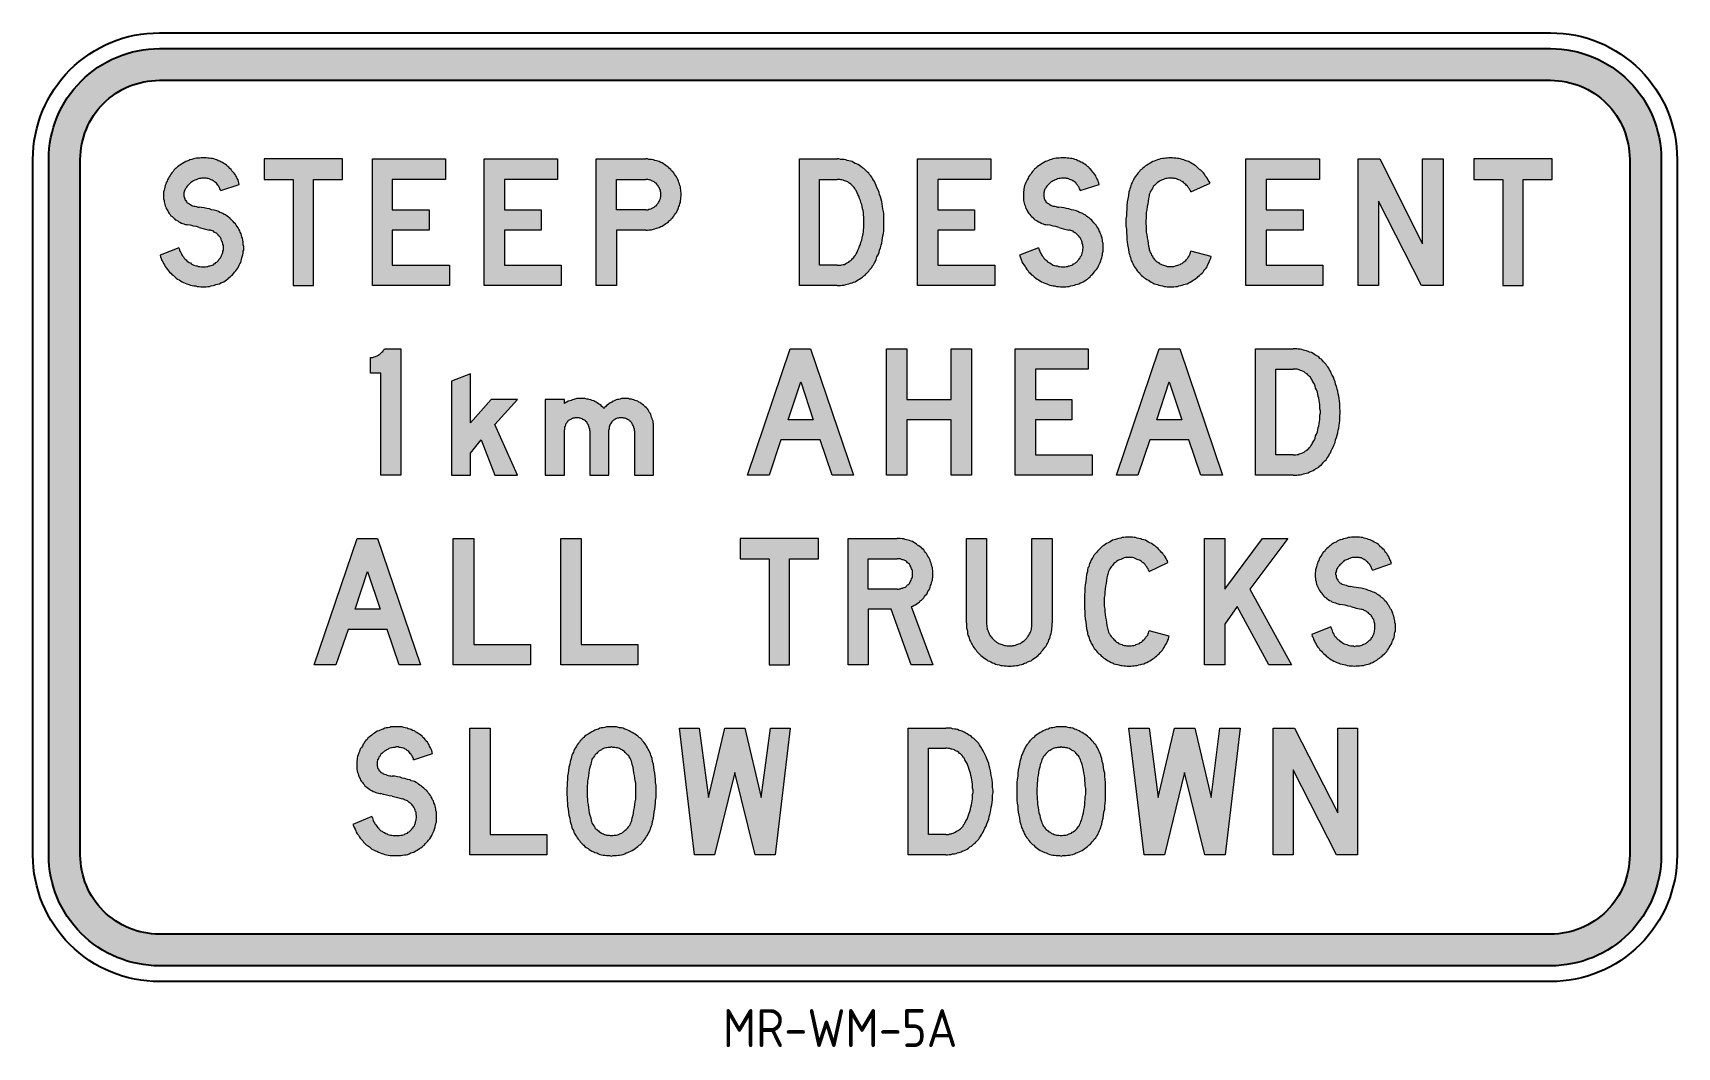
# Model space of a CAD drawing. Extents: x 84 to 214, y 69 to 150.
import ezdxf

# ---------------------------------------------------------------- set-up
doc = ezdxf.new("R2010")
doc.units = 0
doc.header["$LTSCALE"] = 12
doc.header["$MEASUREMENT"] = 0
doc.layers.get('0').update_dxf_attribs({"linetype": 'CONTINUOUS'})
for name, color, linetype in [('L25', 1, 'CONTINUOUS'), ('L35', 3, 'CONTINUOUS'), ('T25', 1, 'CONTINUOUS')]:
    doc.layers.add(name, color=color, linetype=linetype)
doc.styles.add('ISO', font='iso')

msp = doc.modelspace()

# ---------------------------------------------------------------- texts
at = {"layer": 'T25', "color": 3, "style": 'ISO'}
msp.add_text('MR-WM-5A', height=3, dxfattribs=at).set_placement((138.53, 69.36))

# ---------------------------------------------------------------- hatches: boundary and pattern name
at = {"layer": 'L25'}
h = msp.add_hatch(color=256, dxfattribs=at)
edge = h.paths.add_edge_path(flags=16)
edge.add_line((87.73, 84.53), (87.73, 139.53))
edge.add_arc((93.98, 139.53), 6.25, 90, 180, ccw=False)
edge.add_line((93.98, 145.78), (203.98, 145.78))
edge.add_arc((203.98, 139.53), 6.25, 0, 90, ccw=False)
edge.add_line((210.23, 139.53), (210.23, 84.53))
edge.add_arc((203.98, 84.53), 6.25, -90, 0, ccw=False)
edge.add_line((203.98, 78.28), (93.98, 78.28))
edge.add_arc((93.98, 84.53), 6.25, 180, 270, ccw=False)
edge = h.paths.add_edge_path()
edge.add_line((85.23, 84.53), (85.23, 139.53))
edge.add_arc((93.98, 139.53), 8.75, 90, 180, ccw=False)
edge.add_line((93.98, 148.28), (203.98, 148.28))
edge.add_arc((203.98, 139.53), 8.75, 0, 90, ccw=False)
edge.add_line((212.73, 139.53), (212.73, 84.53))
edge.add_arc((203.98, 84.53), 8.75, -90, 0, ccw=False)
edge.add_line((203.98, 75.78), (93.98, 75.78))
edge.add_arc((93.98, 84.53), 8.75, 180, 270, ccw=False)
h = msp.add_hatch(color=256, dxfattribs=at)
h.paths.add_polyline_path([(102.26, 139.56), (102.26, 137.95), (104.55, 137.95), (104.55, 129.56), (106.16, 129.56), (106.16, 137.95), (108.45, 137.95), (108.45, 139.56)])
h.paths.add_polyline_path([(110.82, 139.56), (116.6, 139.56), (116.6, 137.95), (112.39, 137.95), (112.39, 135.55), (115.3, 135.55), (115.3, 133.94), (112.39, 133.94), (112.39, 131.17), (116.91, 131.17), (116.91, 129.56), (110.82, 129.56)])
h.paths.add_polyline_path([(119.65, 139.56), (125.47, 139.56), (125.47, 137.95), (121.26, 137.95), (121.26, 135.55), (124.17, 135.55), (124.17, 133.94), (121.26, 133.94), (121.26, 131.17), (125.75, 131.17), (125.75, 129.56), (119.65, 129.56)])
h.paths.add_polyline_path([(98.83, 137.06), (100.3, 137.54), (100.27, 137.67), (100.24, 137.78), (100.2, 137.91), (100.13, 138.02), (100.1, 138.12), (100.03, 138.22), (99.96, 138.32), (99.89, 138.43), (99.82, 138.53), (99.72, 138.63), (99.65, 138.73), (99.55, 138.8), (99.48, 138.91), (99.38, 138.97), (99.28, 139.08), (99.17, 139.15), (99.07, 139.21), (98.97, 139.28), (98.87, 139.32), (98.76, 139.38), (98.63, 139.42), (98.52, 139.49), (98.42, 139.52), (98.28, 139.56), (98.18, 139.59), (98.04, 139.59), (97.91, 139.62), (97.8, 139.62), (97.67, 139.66), (97.56, 139.66), (97.43, 139.66), (97.29, 139.66), (97.15, 139.62), (97.05, 139.62), (96.91, 139.62), (96.78, 139.59), (96.67, 139.56), (96.54, 139.52), (96.4, 139.49), (96.3, 139.45), (96.16, 139.38), (96.06, 139.35), (95.95, 139.28), (95.82, 139.21), (95.72, 139.15), (95.61, 139.08), (95.51, 139.01), (95.41, 138.94), (95.3, 138.84), (95.24, 138.77), (95.13, 138.67), (95.06, 138.56), (94.96, 138.46), (94.89, 138.36), (94.82, 138.25), (94.76, 138.15), (94.69, 138.05), (94.62, 137.91), (94.59, 137.81), (94.52, 137.71), (94.48, 137.57), (94.45, 137.47), (94.41, 137.33), (94.38, 137.19), (94.35, 137.09), (94.31, 136.95), (94.31, 136.85), (94.31, 136.71), (94.31, 136.61), (94.31, 136.51), (94.31, 136.41), (94.35, 136.27), (94.35, 136.17), (94.38, 136.06), (94.41, 135.96), (94.45, 135.86), (94.48, 135.75), (94.52, 135.65), (94.59, 135.55), (94.65, 135.45), (94.69, 135.34), (94.76, 135.24), (94.82, 135.17), (94.89, 135.07), (95, 135), (95.06, 134.93), (95.17, 134.83), (95.24, 134.76), (95.34, 134.73), (95.44, 134.66), (95.51, 134.59), (95.61, 134.56), (95.72, 134.49), (95.82, 134.45), (95.92, 134.42), (96.02, 134.39), (96.13, 134.39), (96.23, 134.35), (96.43, 134.32), (96.67, 134.25), (96.91, 134.21), (97.12, 134.15), (97.53, 134.04), (97.91, 133.94), (98.01, 133.94), (98.08, 133.91), (98.18, 133.87), (98.25, 133.84), (98.32, 133.77), (98.42, 133.73), (98.49, 133.7), (98.56, 133.63), (98.63, 133.56), (98.66, 133.49), (98.73, 133.43), (98.8, 133.36), (98.83, 133.29), (98.87, 133.22), (98.9, 133.12), (98.93, 133.05), (98.97, 132.98), (99, 132.88), (99, 132.81), (99.04, 132.71), (99.04, 132.6), (99.04, 132.54), (99.04, 132.43), (99.04, 132.36), (99, 132.26), (99, 132.16), (98.97, 132.09), (98.93, 131.99), (98.9, 131.92), (98.87, 131.85), (98.8, 131.75), (98.76, 131.68), (98.69, 131.61), (98.66, 131.54), (98.59, 131.47), (98.52, 131.41), (98.45, 131.37), (98.39, 131.3), (98.32, 131.27), (98.25, 131.2), (98.15, 131.17), (98.08, 131.13), (97.98, 131.1), (97.91, 131.1), (97.8, 131.06), (97.74, 131.06), (97.63, 131.03), (97.53, 131.03), (97.43, 131.03), (97.32, 131.03), (97.19, 131.06), (97.08, 131.06), (96.98, 131.1), (96.91, 131.1), (96.81, 131.13), (96.71, 131.17), (96.61, 131.23), (96.5, 131.27), (96.43, 131.34), (96.33, 131.37), (96.26, 131.44), (96.16, 131.51), (96.09, 131.58), (96.02, 131.65), (95.95, 131.71), (95.89, 131.82), (95.82, 131.89), (95.75, 131.99), (95.72, 132.06), (95.68, 132.16), (95.61, 132.26), (95.58, 132.36), (95.54, 132.47), (95.51, 132.54), (94.04, 131.95), (94.07, 131.82), (94.11, 131.68), (94.17, 131.54), (94.24, 131.44), (94.31, 131.3), (94.38, 131.2), (94.45, 131.06), (94.52, 130.96), (94.62, 130.82), (94.69, 130.72), (94.79, 130.62), (94.89, 130.52), (95, 130.41), (95.1, 130.34), (95.2, 130.24), (95.3, 130.14), (95.41, 130.07), (95.54, 130), (95.65, 129.93), (95.78, 129.86), (95.89, 129.8), (96.02, 129.73), (96.16, 129.69), (96.3, 129.63), (96.43, 129.59), (96.57, 129.56), (96.71, 129.52), (96.85, 129.52), (96.98, 129.49), (97.12, 129.49), (97.26, 129.45), (97.39, 129.45), (97.53, 129.45), (97.67, 129.45), (97.8, 129.49), (97.94, 129.49), (98.08, 129.52), (98.22, 129.56), (98.35, 129.59), (98.45, 129.63), (98.59, 129.66), (98.73, 129.69), (98.83, 129.76), (98.93, 129.8), (99.07, 129.86), (99.17, 129.93), (99.28, 130), (99.38, 130.07), (99.48, 130.17), (99.58, 130.24), (99.69, 130.34), (99.76, 130.41), (99.86, 130.52), (99.93, 130.62), (100.03, 130.72), (100.1, 130.82), (100.17, 130.93), (100.24, 131.03), (100.3, 131.17), (100.34, 131.27), (100.41, 131.37), (100.44, 131.51), (100.48, 131.61), (100.51, 131.75), (100.54, 131.89), (100.58, 131.99), (100.61, 132.12), (100.61, 132.26), (100.65, 132.36), (100.65, 132.5), (100.65, 132.64), (100.61, 132.78), (100.61, 132.91), (100.61, 133.02), (100.58, 133.15), (100.54, 133.29), (100.51, 133.39), (100.48, 133.53), (100.44, 133.63), (100.37, 133.77), (100.34, 133.87), (100.27, 134.01), (100.2, 134.11), (100.13, 134.21), (100.06, 134.32), (100, 134.42), (99.89, 134.52), (99.82, 134.62), (99.72, 134.73), (99.62, 134.8), (99.55, 134.9), (99.45, 134.97), (99.35, 135.04), (99.21, 135.14), (99.11, 135.17), (99, 135.24), (98.9, 135.31), (98.76, 135.34), (98.66, 135.41), (98.52, 135.45), (98.32, 135.52), (98.11, 135.55), (97.94, 135.62), (97.74, 135.65), (97.53, 135.69), (97.32, 135.72), (97.12, 135.75), (97.02, 135.75), (96.91, 135.79), (96.81, 135.82), (96.71, 135.82), (96.61, 135.86), (96.54, 135.89), (96.43, 135.96), (96.37, 135.99), (96.3, 136.03), (96.26, 136.06), (96.19, 136.1), (96.16, 136.13), (96.13, 136.2), (96.06, 136.27), (96.02, 136.3), (95.99, 136.37), (95.99, 136.44), (95.95, 136.51), (95.95, 136.58), (95.92, 136.61), (95.92, 136.68), (95.92, 136.75), (95.92, 136.82), (95.92, 136.88), (95.95, 136.95), (95.95, 137.02), (95.99, 137.09), (96.02, 137.16), (96.06, 137.23), (96.13, 137.33), (96.19, 137.4), (96.23, 137.47), (96.3, 137.54), (96.37, 137.6), (96.43, 137.67), (96.54, 137.74), (96.61, 137.78), (96.67, 137.84), (96.78, 137.88), (96.88, 137.91), (96.95, 137.95), (97.05, 137.98), (97.15, 138.02), (97.22, 138.02), (97.32, 138.05), (97.43, 138.05), (97.5, 138.05), (97.6, 138.05), (97.67, 138.05), (97.77, 138.02), (97.84, 138.02), (97.91, 137.98), (98.01, 137.95), (98.08, 137.91), (98.15, 137.88), (98.22, 137.84), (98.28, 137.81), (98.35, 137.74), (98.42, 137.71), (98.49, 137.64), (98.56, 137.57), (98.59, 137.5), (98.66, 137.43), (98.69, 137.36), (98.73, 137.3), (98.76, 137.19), (98.8, 137.12)])
h.paths.add_polyline_path([(132.43, 135.55), (130.13, 135.55), (130.13, 137.95), (132.43, 137.95), (132.49, 137.95), (132.6, 137.95), (132.67, 137.91), (132.73, 137.91), (132.84, 137.88), (132.9, 137.84), (132.97, 137.81), (133.04, 137.78), (133.11, 137.74), (133.18, 137.67), (133.25, 137.64), (133.32, 137.57), (133.35, 137.5), (133.42, 137.43), (133.45, 137.36), (133.49, 137.3), (133.52, 137.23), (133.56, 137.16), (133.59, 137.09), (133.59, 136.99), (133.62, 136.92), (133.62, 136.82), (133.62, 136.75), (133.62, 136.68), (133.62, 136.58), (133.59, 136.51), (133.59, 136.44), (133.56, 136.34), (133.52, 136.27), (133.49, 136.2), (133.45, 136.13), (133.42, 136.06), (133.35, 135.99), (133.32, 135.93), (133.25, 135.86), (133.18, 135.82), (133.11, 135.75), (133.04, 135.72), (132.97, 135.69), (132.9, 135.65), (132.84, 135.62), (132.73, 135.58), (132.67, 135.58), (132.6, 135.55), (132.49, 135.55)], flags=16)
h.paths.add_polyline_path([(132.43, 133.94), (130.13, 133.94), (130.13, 129.56), (128.52, 129.56), (128.52, 139.56), (132.43, 139.56), (132.56, 139.56), (132.67, 139.52), (132.8, 139.52), (132.9, 139.52), (133.04, 139.49), (133.14, 139.45), (133.28, 139.42), (133.38, 139.38), (133.49, 139.35), (133.62, 139.28), (133.73, 139.25), (133.83, 139.18), (133.93, 139.11), (134.03, 139.04), (134.14, 138.97), (134.24, 138.91), (134.31, 138.8), (134.41, 138.73), (134.48, 138.63), (134.58, 138.56), (134.65, 138.46), (134.72, 138.36), (134.79, 138.25), (134.86, 138.15), (134.93, 138.05), (134.96, 137.95), (135.03, 137.81), (135.06, 137.71), (135.1, 137.6), (135.13, 137.47), (135.17, 137.36), (135.17, 137.23), (135.2, 137.12), (135.2, 136.99), (135.23, 136.88), (135.23, 136.75), (135.23, 136.61), (135.2, 136.51), (135.2, 136.37), (135.17, 136.27), (135.17, 136.13), (135.13, 136.03), (135.1, 135.89), (135.06, 135.79), (135.03, 135.69), (134.96, 135.55), (134.93, 135.45), (134.86, 135.34), (134.79, 135.24), (134.72, 135.14), (134.65, 135.04), (134.58, 134.93), (134.48, 134.86), (134.41, 134.76), (134.31, 134.69), (134.24, 134.59), (134.14, 134.52), (134.03, 134.45), (133.93, 134.39), (133.83, 134.32), (133.73, 134.25), (133.62, 134.21), (133.49, 134.15), (133.38, 134.11), (133.28, 134.08), (133.14, 134.04), (133.04, 134.01), (132.9, 133.97), (132.8, 133.97), (132.67, 133.97), (132.56, 133.94)])
h = msp.add_hatch(color=256, dxfattribs=at)
h.paths.add_polyline_path([(153.93, 139.56), (159.72, 139.56), (159.72, 137.95), (155.54, 137.95), (155.54, 135.55), (158.42, 135.55), (158.42, 133.94), (155.54, 133.94), (155.54, 131.17), (160.03, 131.17), (160.03, 129.56), (153.93, 129.56)])
h.paths.add_polyline_path([(179.89, 139.56), (185.71, 139.56), (185.71, 137.95), (181.5, 137.95), (181.5, 135.55), (184.41, 135.55), (184.41, 133.94), (181.5, 133.94), (181.5, 131.17), (185.98, 131.17), (185.98, 129.56), (179.89, 129.56)])
h.paths.add_polyline_path([(188.76, 139.56), (190.47, 139.56), (193.86, 132.84), (193.86, 139.56), (195.47, 139.56), (195.47, 129.56), (193.76, 129.56), (190.37, 136.23), (190.37, 129.56), (188.76, 129.56)])
h.paths.add_polyline_path([(197.9, 139.56), (197.9, 137.95), (200.2, 137.95), (200.2, 129.56), (201.81, 129.56), (201.81, 137.95), (204.1, 137.95), (204.1, 139.56)])
h.paths.add_polyline_path([(147.56, 131.17), (146.16, 131.17), (146.16, 137.95), (147.56, 137.95), (147.66, 137.95), (147.77, 137.95), (147.87, 137.91), (147.94, 137.91), (148.04, 137.88), (148.14, 137.84), (148.25, 137.81), (148.32, 137.78), (148.42, 137.74), (148.49, 137.67), (148.55, 137.64), (148.66, 137.57), (148.73, 137.5), (148.79, 137.43), (148.86, 137.36), (148.9, 137.3), (148.97, 137.23), (149.03, 137.12), (149.07, 137.06), (149.14, 136.88), (149.21, 136.75), (149.27, 136.61), (149.34, 136.44), (149.41, 136.27), (149.45, 136.13), (149.51, 135.96), (149.55, 135.79), (149.58, 135.62), (149.62, 135.48), (149.65, 135.31), (149.65, 135.14), (149.68, 134.97), (149.68, 134.8), (149.68, 134.62), (149.68, 134.45), (149.68, 134.28), (149.68, 134.15), (149.65, 133.97), (149.65, 133.8), (149.62, 133.63), (149.58, 133.46), (149.55, 133.29), (149.51, 133.15), (149.45, 132.98), (149.41, 132.81), (149.34, 132.67), (149.27, 132.5), (149.21, 132.36), (149.14, 132.19), (149.07, 132.06), (149.03, 131.95), (148.97, 131.89), (148.9, 131.82), (148.86, 131.75), (148.79, 131.68), (148.73, 131.61), (148.66, 131.54), (148.55, 131.47), (148.49, 131.41), (148.42, 131.37), (148.32, 131.34), (148.25, 131.3), (148.14, 131.23), (148.04, 131.23), (147.94, 131.2), (147.87, 131.17), (147.77, 131.17), (147.66, 131.17)], flags=16)
h.paths.add_polyline_path([(147.56, 129.56), (144.58, 129.56), (144.58, 139.56), (147.56, 139.56), (147.7, 139.56), (147.84, 139.52), (147.97, 139.52), (148.11, 139.52), (148.25, 139.49), (148.35, 139.45), (148.49, 139.42), (148.62, 139.38), (148.76, 139.35), (148.86, 139.28), (149, 139.21), (149.1, 139.18), (149.24, 139.11), (149.34, 139.04), (149.45, 138.97), (149.58, 138.87), (149.68, 138.8), (149.79, 138.7), (149.86, 138.63), (149.96, 138.53), (150.06, 138.43), (150.13, 138.32), (150.23, 138.22), (150.3, 138.12), (150.37, 138.02), (150.44, 137.88), (150.51, 137.78), (150.58, 137.64), (150.64, 137.47), (150.71, 137.3), (150.81, 137.12), (150.88, 136.92), (150.92, 136.75), (150.99, 136.58), (151.05, 136.37), (151.09, 136.2), (151.12, 135.99), (151.16, 135.82), (151.19, 135.62), (151.23, 135.41), (151.26, 135.24), (151.26, 135.04), (151.26, 134.83), (151.26, 134.66), (151.26, 134.45), (151.26, 134.25), (151.26, 134.08), (151.26, 133.87), (151.23, 133.67), (151.19, 133.49), (151.16, 133.29), (151.12, 133.12), (151.09, 132.91), (151.05, 132.74), (150.99, 132.54), (150.92, 132.36), (150.88, 132.16), (150.81, 131.99), (150.71, 131.82), (150.64, 131.61), (150.58, 131.44), (150.51, 131.34), (150.44, 131.2), (150.37, 131.1), (150.3, 130.99), (150.23, 130.89), (150.13, 130.79), (150.06, 130.69), (149.96, 130.58), (149.86, 130.48), (149.79, 130.38), (149.68, 130.31), (149.58, 130.21), (149.45, 130.14), (149.34, 130.07), (149.24, 130), (149.1, 129.93), (149, 129.86), (148.86, 129.83), (148.76, 129.76), (148.62, 129.73), (148.49, 129.69), (148.35, 129.66), (148.25, 129.63), (148.11, 129.59), (147.97, 129.59), (147.84, 129.56), (147.7, 129.56)])
h.paths.add_polyline_path([(166.77, 137.06), (168.28, 137.54), (168.25, 137.67), (168.21, 137.78), (168.18, 137.91), (168.11, 138.02), (168.04, 138.12), (168.01, 138.22), (167.94, 138.32), (167.87, 138.43), (167.77, 138.53), (167.7, 138.63), (167.63, 138.73), (167.53, 138.8), (167.46, 138.91), (167.36, 138.97), (167.25, 139.08), (167.15, 139.15), (167.05, 139.21), (166.94, 139.28), (166.84, 139.32), (166.7, 139.38), (166.6, 139.42), (166.5, 139.49), (166.36, 139.52), (166.26, 139.56), (166.12, 139.59), (166.02, 139.59), (165.88, 139.62), (165.75, 139.62), (165.64, 139.66), (165.51, 139.66), (165.4, 139.66), (165.27, 139.66), (165.13, 139.62), (164.99, 139.62), (164.89, 139.62), (164.75, 139.59), (164.62, 139.56), (164.51, 139.52), (164.38, 139.49), (164.27, 139.45), (164.14, 139.38), (164.03, 139.35), (163.9, 139.28), (163.79, 139.21), (163.69, 139.15), (163.59, 139.08), (163.49, 139.01), (163.38, 138.94), (163.28, 138.84), (163.18, 138.77), (163.11, 138.67), (163.01, 138.56), (162.94, 138.46), (162.87, 138.36), (162.77, 138.25), (162.7, 138.15), (162.66, 138.05), (162.6, 137.91), (162.53, 137.81), (162.49, 137.71), (162.42, 137.57), (162.39, 137.47), (162.36, 137.33), (162.32, 137.19), (162.32, 137.09), (162.29, 136.95), (162.29, 136.85), (162.29, 136.71), (162.29, 136.61), (162.29, 136.51), (162.29, 136.41), (162.29, 136.27), (162.32, 136.17), (162.36, 136.06), (162.39, 135.96), (162.42, 135.86), (162.46, 135.75), (162.49, 135.65), (162.56, 135.55), (162.6, 135.45), (162.66, 135.34), (162.73, 135.24), (162.8, 135.17), (162.87, 135.07), (162.94, 135), (163.04, 134.93), (163.11, 134.83), (163.21, 134.76), (163.28, 134.73), (163.38, 134.66), (163.49, 134.59), (163.59, 134.56), (163.69, 134.49), (163.76, 134.45), (163.86, 134.42), (163.96, 134.39), (164.07, 134.39), (164.2, 134.35), (164.41, 134.32), (164.65, 134.25), (164.86, 134.21), (165.09, 134.15), (165.47, 134.04), (165.88, 133.94), (165.99, 133.94), (166.05, 133.91), (166.12, 133.87), (166.23, 133.84), (166.29, 133.77), (166.36, 133.73), (166.43, 133.7), (166.5, 133.63), (166.57, 133.56), (166.64, 133.49), (166.7, 133.43), (166.74, 133.36), (166.81, 133.29), (166.84, 133.22), (166.88, 133.12), (166.91, 133.05), (166.94, 132.98), (166.94, 132.88), (166.98, 132.81), (166.98, 132.71), (167.01, 132.6), (167.01, 132.54), (166.98, 132.43), (166.98, 132.36), (166.98, 132.26), (166.94, 132.16), (166.94, 132.09), (166.91, 131.99), (166.88, 131.92), (166.81, 131.85), (166.77, 131.75), (166.74, 131.68), (166.67, 131.61), (166.6, 131.54), (166.57, 131.47), (166.5, 131.41), (166.43, 131.37), (166.36, 131.3), (166.26, 131.27), (166.19, 131.2), (166.12, 131.17), (166.02, 131.13), (165.95, 131.1), (165.85, 131.1), (165.78, 131.06), (165.68, 131.06), (165.57, 131.03), (165.47, 131.03), (165.37, 131.03), (165.27, 131.03), (165.16, 131.06), (165.06, 131.06), (164.96, 131.1), (164.86, 131.1), (164.75, 131.13), (164.65, 131.17), (164.58, 131.23), (164.48, 131.27), (164.38, 131.34), (164.31, 131.37), (164.2, 131.44), (164.14, 131.51), (164.07, 131.58), (164, 131.65), (163.9, 131.71), (163.86, 131.82), (163.79, 131.89), (163.73, 131.99), (163.69, 132.06), (163.62, 132.16), (163.59, 132.26), (163.55, 132.36), (163.52, 132.47), (163.49, 132.54), (161.98, 131.95), (162.05, 131.82), (162.08, 131.68), (162.15, 131.54), (162.18, 131.44), (162.25, 131.3), (162.32, 131.2), (162.42, 131.06), (162.49, 130.96), (162.56, 130.82), (162.66, 130.72), (162.73, 130.62), (162.83, 130.52), (162.94, 130.41), (163.04, 130.34), (163.14, 130.24), (163.28, 130.14), (163.38, 130.07), (163.49, 130), (163.62, 129.93), (163.73, 129.86), (163.86, 129.8), (164, 129.73), (164.14, 129.69), (164.24, 129.63), (164.38, 129.59), (164.51, 129.56), (164.65, 129.52), (164.79, 129.52), (164.92, 129.49), (165.06, 129.49), (165.23, 129.45), (165.37, 129.45), (165.51, 129.45), (165.64, 129.45), (165.78, 129.49), (165.92, 129.49), (166.05, 129.52), (166.19, 129.56), (166.33, 129.59), (166.43, 129.63), (166.57, 129.66), (166.67, 129.69), (166.81, 129.76), (166.91, 129.8), (167.01, 129.86), (167.15, 129.93), (167.25, 130), (167.36, 130.07), (167.46, 130.17), (167.56, 130.24), (167.63, 130.34), (167.73, 130.41), (167.83, 130.52), (167.9, 130.62), (167.97, 130.72), (168.07, 130.82), (168.14, 130.93), (168.21, 131.03), (168.25, 131.17), (168.31, 131.27), (168.35, 131.37), (168.42, 131.51), (168.45, 131.61), (168.49, 131.75), (168.52, 131.89), (168.55, 131.99), (168.55, 132.12), (168.59, 132.26), (168.59, 132.36), (168.59, 132.5), (168.59, 132.64), (168.59, 132.78), (168.59, 132.91), (168.55, 133.02), (168.55, 133.15), (168.52, 133.29), (168.49, 133.39), (168.45, 133.53), (168.38, 133.63), (168.35, 133.77), (168.28, 133.87), (168.25, 134.01), (168.18, 134.11), (168.11, 134.21), (168.04, 134.32), (167.94, 134.42), (167.87, 134.52), (167.77, 134.62), (167.7, 134.73), (167.59, 134.8), (167.49, 134.9), (167.39, 134.97), (167.29, 135.04), (167.18, 135.14), (167.08, 135.17), (166.98, 135.24), (166.84, 135.31), (166.74, 135.34), (166.6, 135.41), (166.5, 135.45), (166.29, 135.52), (166.09, 135.55), (165.88, 135.62), (165.71, 135.65), (165.51, 135.69), (165.3, 135.72), (165.09, 135.75), (164.99, 135.75), (164.89, 135.79), (164.79, 135.82), (164.68, 135.82), (164.58, 135.86), (164.48, 135.89), (164.38, 135.96), (164.34, 135.99), (164.27, 136.03), (164.2, 136.06), (164.17, 136.1), (164.1, 136.13), (164.07, 136.2), (164.03, 136.27), (164, 136.3), (163.96, 136.37), (163.93, 136.44), (163.93, 136.51), (163.9, 136.58), (163.9, 136.61), (163.9, 136.68), (163.9, 136.75), (163.9, 136.82), (163.9, 136.88), (163.93, 136.95), (163.93, 137.02), (163.96, 137.09), (164, 137.16), (164.03, 137.23), (164.1, 137.33), (164.14, 137.4), (164.2, 137.47), (164.27, 137.54), (164.34, 137.6), (164.41, 137.67), (164.48, 137.74), (164.58, 137.78), (164.65, 137.84), (164.75, 137.88), (164.82, 137.91), (164.92, 137.95), (164.99, 137.98), (165.09, 138.02), (165.2, 138.02), (165.3, 138.05), (165.4, 138.05), (165.47, 138.05), (165.54, 138.05), (165.64, 138.05), (165.71, 138.02), (165.81, 138.02), (165.88, 137.98), (165.95, 137.95), (166.05, 137.91), (166.12, 137.88), (166.19, 137.84), (166.26, 137.81), (166.33, 137.74), (166.4, 137.71), (166.46, 137.64), (166.5, 137.57), (166.57, 137.5), (166.6, 137.43), (166.67, 137.36), (166.7, 137.3), (166.74, 137.19), (166.77, 137.12)])
h.paths.add_polyline_path([(173.93, 139.66), (173.79, 139.66), (173.66, 139.62), (173.55, 139.62), (173.42, 139.59), (173.28, 139.59), (173.14, 139.56), (173.01, 139.52), (172.9, 139.49), (172.77, 139.45), (172.63, 139.38), (172.53, 139.35), (172.39, 139.28), (172.29, 139.21), (172.18, 139.15), (172.05, 139.08), (171.94, 139.01), (171.84, 138.91), (171.74, 138.84), (171.64, 138.73), (171.53, 138.67), (171.46, 138.56), (171.36, 138.46), (171.29, 138.36), (171.22, 138.25), (171.12, 138.15), (171.05, 138.05), (170.99, 137.91), (170.95, 137.81), (170.88, 137.71), (170.81, 137.57), (170.78, 137.47), (170.75, 137.33), (170.71, 137.19), (170.68, 137.09), (170.64, 136.95), (170.61, 136.68), (170.54, 136.41), (170.51, 136.17), (170.47, 135.89), (170.47, 135.62), (170.44, 135.34), (170.44, 135.07), (170.4, 134.83), (170.4, 134.56), (170.4, 134.28), (170.44, 134.01), (170.44, 133.73), (170.47, 133.49), (170.47, 133.22), (170.51, 132.95), (170.54, 132.67), (170.61, 132.4), (170.64, 132.16), (170.68, 132.02), (170.71, 131.89), (170.75, 131.78), (170.78, 131.65), (170.81, 131.54), (170.88, 131.41), (170.95, 131.3), (170.99, 131.17), (171.05, 131.06), (171.12, 130.96), (171.22, 130.86), (171.29, 130.72), (171.36, 130.65), (171.46, 130.55), (171.53, 130.45), (171.64, 130.34), (171.74, 130.28), (171.84, 130.17), (171.94, 130.1), (172.05, 130.04), (172.18, 129.97), (172.29, 129.9), (172.39, 129.83), (172.53, 129.76), (172.63, 129.69), (172.77, 129.66), (172.9, 129.63), (173.01, 129.59), (173.14, 129.56), (173.28, 129.52), (173.42, 129.49), (173.55, 129.49), (173.66, 129.45), (173.79, 129.45), (173.93, 129.45), (174.07, 129.45), (174.2, 129.45), (174.34, 129.49), (174.48, 129.49), (174.58, 129.52), (174.72, 129.56), (174.85, 129.59), (174.99, 129.63), (175.09, 129.66), (175.23, 129.69), (175.37, 129.76), (175.47, 129.83), (175.61, 129.9), (175.71, 129.97), (175.81, 130.04), (175.92, 130.1), (176.02, 130.17), (176.12, 130.28), (176.22, 130.34), (176.33, 130.45), (176.43, 130.52), (176.5, 130.62), (176.57, 130.72), (176.64, 130.82), (176.74, 130.93), (176.81, 131.03), (176.84, 131.13), (176.91, 131.27), (176.98, 131.37), (177.01, 131.51), (177.05, 131.61), (177.11, 131.71), (177.15, 131.85), (175.54, 132.26), (175.51, 132.16), (175.47, 132.09), (175.44, 131.99), (175.4, 131.92), (175.37, 131.85), (175.3, 131.75), (175.27, 131.68), (175.2, 131.61), (175.13, 131.54), (175.06, 131.47), (174.99, 131.44), (174.92, 131.37), (174.85, 131.3), (174.75, 131.27), (174.68, 131.23), (174.58, 131.2), (174.51, 131.17), (174.41, 131.13), (174.31, 131.1), (174.2, 131.06), (174.14, 131.06), (174.03, 131.06), (173.93, 131.06), (173.83, 131.06), (173.76, 131.06), (173.66, 131.06), (173.55, 131.1), (173.48, 131.13), (173.38, 131.17), (173.28, 131.2), (173.21, 131.23), (173.11, 131.27), (173.04, 131.3), (172.97, 131.37), (172.87, 131.44), (172.8, 131.47), (172.73, 131.54), (172.66, 131.61), (172.59, 131.71), (172.53, 131.78), (172.49, 131.89), (172.42, 131.95), (172.39, 132.06), (172.32, 132.16), (172.29, 132.26), (172.25, 132.36), (172.25, 132.47), (172.18, 132.67), (172.15, 132.88), (172.12, 133.12), (172.08, 133.32), (172.05, 133.56), (172.01, 133.77), (172.01, 134.01), (172.01, 134.21), (171.98, 134.45), (171.98, 134.66), (172.01, 134.9), (172.01, 135.1), (172.01, 135.34), (172.05, 135.55), (172.08, 135.79), (172.12, 135.99), (172.15, 136.2), (172.18, 136.44), (172.25, 136.65), (172.25, 136.75), (172.29, 136.85), (172.32, 136.95), (172.39, 137.06), (172.42, 137.12), (172.49, 137.23), (172.53, 137.3), (172.59, 137.4), (172.66, 137.47), (172.73, 137.54), (172.8, 137.6), (172.87, 137.67), (172.97, 137.74), (173.04, 137.78), (173.11, 137.84), (173.21, 137.88), (173.28, 137.91), (173.38, 137.95), (173.48, 137.98), (173.55, 138.02), (173.66, 138.02), (173.76, 138.05), (173.83, 138.05), (173.93, 138.05), (174.03, 138.05), (174.14, 138.05), (174.2, 138.02), (174.31, 138.02), (174.41, 137.98), (174.51, 137.95), (174.58, 137.91), (174.68, 137.88), (174.75, 137.84), (174.85, 137.78), (174.92, 137.74), (174.99, 137.67), (175.06, 137.6), (175.13, 137.54), (175.2, 137.47), (175.27, 137.4), (175.33, 137.3), (175.4, 137.23), (175.44, 137.12), (175.51, 137.06), (175.54, 136.95), (177.05, 137.64), (176.98, 137.78), (176.91, 137.88), (176.84, 138.02), (176.77, 138.12), (176.67, 138.22), (176.6, 138.36), (176.53, 138.46), (176.43, 138.56), (176.33, 138.67), (176.22, 138.73), (176.12, 138.84), (176.02, 138.91), (175.92, 139.01), (175.81, 139.08), (175.71, 139.15), (175.61, 139.21), (175.47, 139.28), (175.37, 139.35), (175.23, 139.38), (175.09, 139.45), (174.99, 139.49), (174.85, 139.52), (174.72, 139.56), (174.58, 139.59), (174.48, 139.59), (174.34, 139.62), (174.2, 139.62), (174.07, 139.66)])
h = msp.add_hatch(color=256, dxfattribs=at)
h.paths.add_polyline_path([(111.78, 124.56), (113.08, 124.56), (113.08, 114.56), (111.5, 114.56), (111.5, 122.64), (110.68, 122.64), (110.68, 123.87), (110.78, 123.87), (110.85, 123.87), (110.95, 123.91), (111.06, 123.94), (111.13, 123.97), (111.19, 124.01), (111.3, 124.04), (111.37, 124.11), (111.43, 124.15), (111.5, 124.21), (111.57, 124.28), (111.64, 124.35), (111.67, 124.42), (111.74, 124.49)])
h.paths.add_polyline_path([(117.08, 114.56), (118.59, 114.56), (118.59, 116.3), (119.41, 117.37), (120.51, 114.56), (122.29, 114.56), (120.51, 118.56), (122.29, 120.55), (120.2, 120.55), (118.59, 118.7), (118.59, 122.57), (117.08, 121.99)])
h.paths.add_polyline_path([(145.68, 118.94), (143.69, 118.94), (144.69, 121.95)], flags=16)
h.paths.add_polyline_path([(140.47, 114.56), (143.86, 124.56), (145.47, 124.56), (148.86, 114.56), (147.18, 114.56), (146.23, 117.37), (143.11, 117.37), (142.19, 114.56)])
h.paths.add_polyline_path([(151.47, 124.56), (153.08, 124.56), (153.08, 120.55), (156.57, 120.55), (156.57, 124.56), (158.18, 124.56), (158.18, 114.56), (156.57, 114.56), (156.57, 118.94), (153.08, 118.94), (153.08, 114.56), (151.47, 114.56)])
h.paths.add_polyline_path([(161.64, 124.56), (167.42, 124.56), (167.42, 122.95), (163.25, 122.95), (163.25, 120.55), (166.12, 120.55), (166.12, 118.94), (163.25, 118.94), (163.25, 116.17), (167.73, 116.17), (167.73, 114.56), (161.64, 114.56)])
h.paths.add_polyline_path([(174.82, 118.94), (172.83, 118.94), (173.83, 121.95)], flags=16)
h.paths.add_polyline_path([(169.65, 114.56), (173.04, 124.56), (174.65, 124.56), (178.04, 114.56), (176.33, 114.56), (175.37, 117.37), (172.29, 117.37), (171.33, 114.56)])
h.paths.add_polyline_path([(131.54, 118.08), (131.54, 114.56), (133.04, 114.56), (133.04, 118.39), (133.04, 118.5), (133.04, 118.6), (133.01, 118.74), (133.01, 118.84), (132.97, 118.94), (132.94, 119.04), (132.9, 119.15), (132.87, 119.25), (132.84, 119.35), (132.8, 119.45), (132.73, 119.52), (132.67, 119.63), (132.63, 119.73), (132.56, 119.8), (132.49, 119.9), (132.39, 119.97), (132.32, 120.04), (132.25, 120.11), (132.15, 120.17), (132.08, 120.24), (131.98, 120.31), (131.88, 120.34), (131.81, 120.41), (131.71, 120.45), (131.6, 120.48), (131.5, 120.52), (131.4, 120.55), (131.3, 120.58), (131.16, 120.58), (131.06, 120.62), (130.95, 120.62), (130.85, 120.62), (130.75, 120.62), (130.64, 120.62), (130.51, 120.62), (130.41, 120.58), (130.3, 120.55), (130.2, 120.55), (130.1, 120.52), (129.99, 120.48), (129.89, 120.41), (129.79, 120.38), (129.72, 120.31), (129.62, 120.28), (129.51, 120.21), (129.45, 120.14), (129.34, 120.07), (129.27, 120), (129.21, 119.93), (129.14, 119.83), (129.04, 119.93), (128.97, 120), (128.9, 120.07), (128.8, 120.14), (128.69, 120.21), (128.59, 120.28), (128.52, 120.34), (128.42, 120.38), (128.32, 120.45), (128.21, 120.48), (128.08, 120.52), (127.97, 120.55), (127.87, 120.58), (127.77, 120.58), (127.63, 120.62), (127.53, 120.62), (127.43, 120.62), (127.29, 120.62), (127.19, 120.62), (127.08, 120.62), (126.98, 120.62), (126.84, 120.58), (126.74, 120.55), (126.64, 120.52), (126.54, 120.48), (126.43, 120.45), (126.3, 120.41), (126.19, 120.34), (126.12, 120.31), (126.02, 120.24), (126.02, 120.55), (124.48, 120.55), (124.48, 114.56), (126.02, 114.56), (126.02, 118.15), (126.02, 118.22), (126.02, 118.29), (126.02, 118.36), (126.06, 118.43), (126.09, 118.5), (126.09, 118.56), (126.12, 118.63), (126.19, 118.7), (126.23, 118.77), (126.26, 118.8), (126.33, 118.87), (126.36, 118.91), (126.43, 118.94), (126.5, 118.97), (126.57, 119.01), (126.64, 119.04), (126.67, 119.08), (126.78, 119.08), (126.84, 119.11), (126.91, 119.11), (126.98, 119.11), (127.05, 119.11), (127.12, 119.11), (127.19, 119.08), (127.25, 119.08), (127.32, 119.04), (127.39, 119.01), (127.46, 118.97), (127.53, 118.94), (127.6, 118.91), (127.67, 118.87), (127.7, 118.8), (127.77, 118.77), (127.8, 118.7), (127.84, 118.63), (127.87, 118.56), (127.91, 118.5), (127.94, 118.43), (127.97, 118.36), (127.97, 118.29), (128.01, 118.22), (128.01, 118.15), (128.01, 118.08), (128.01, 114.56), (129.51, 114.56), (129.51, 118.15), (129.55, 118.22), (129.55, 118.29), (129.55, 118.36), (129.58, 118.43), (129.58, 118.5), (129.62, 118.56), (129.65, 118.63), (129.69, 118.7), (129.75, 118.77), (129.79, 118.8), (129.82, 118.87), (129.89, 118.91), (129.96, 118.94), (129.99, 118.97), (130.06, 119.01), (130.13, 119.04), (130.2, 119.08), (130.27, 119.08), (130.34, 119.11), (130.41, 119.11), (130.47, 119.11), (130.58, 119.11), (130.64, 119.11), (130.71, 119.08), (130.78, 119.08), (130.85, 119.04), (130.92, 119.01), (130.99, 118.97), (131.06, 118.94), (131.12, 118.91), (131.16, 118.87), (131.23, 118.8), (131.26, 118.77), (131.33, 118.7), (131.36, 118.63), (131.4, 118.56), (131.43, 118.5), (131.47, 118.43), (131.5, 118.36), (131.5, 118.29), (131.54, 118.22), (131.54, 118.15)])
h.paths.add_polyline_path([(183.62, 116.17), (182.25, 116.17), (182.25, 122.95), (183.62, 122.95), (183.72, 122.95), (183.83, 122.95), (183.93, 122.95), (184.03, 122.91), (184.1, 122.88), (184.2, 122.84), (184.31, 122.81), (184.37, 122.78), (184.48, 122.74), (184.55, 122.67), (184.61, 122.64), (184.72, 122.57), (184.79, 122.5), (184.85, 122.43), (184.92, 122.37), (184.99, 122.3), (185.03, 122.23), (185.09, 122.13), (185.13, 122.06), (185.2, 121.92), (185.3, 121.75), (185.37, 121.61), (185.4, 121.44), (185.47, 121.3), (185.54, 121.13), (185.57, 120.96), (185.61, 120.79), (185.64, 120.65), (185.68, 120.48), (185.71, 120.31), (185.74, 120.14), (185.74, 119.97), (185.74, 119.8), (185.78, 119.63), (185.78, 119.49), (185.74, 119.32), (185.74, 119.15), (185.74, 118.97), (185.71, 118.8), (185.68, 118.63), (185.64, 118.46), (185.61, 118.32), (185.57, 118.15), (185.54, 117.98), (185.47, 117.81), (185.4, 117.67), (185.37, 117.5), (185.3, 117.37), (185.2, 117.19), (185.13, 117.06), (185.09, 116.99), (185.03, 116.89), (184.99, 116.82), (184.92, 116.75), (184.85, 116.68), (184.79, 116.61), (184.72, 116.54), (184.61, 116.48), (184.55, 116.44), (184.48, 116.37), (184.37, 116.34), (184.31, 116.3), (184.2, 116.27), (184.1, 116.24), (184.03, 116.2), (183.93, 116.2), (183.83, 116.17), (183.72, 116.17)], flags=16)
h.paths.add_polyline_path([(183.62, 114.56), (180.64, 114.56), (180.64, 124.56), (183.62, 124.56), (183.76, 124.56), (183.9, 124.56), (184.03, 124.52), (184.17, 124.52), (184.31, 124.49), (184.44, 124.45), (184.55, 124.42), (184.68, 124.39), (184.82, 124.35), (184.92, 124.28), (185.06, 124.25), (185.2, 124.18), (185.3, 124.11), (185.4, 124.04), (185.54, 123.97), (185.64, 123.91), (185.74, 123.8), (185.85, 123.74), (185.95, 123.63), (186.02, 123.53), (186.12, 123.43), (186.22, 123.32), (186.29, 123.22), (186.36, 123.12), (186.43, 123.02), (186.5, 122.88), (186.57, 122.78), (186.63, 122.64), (186.7, 122.47), (186.81, 122.3), (186.87, 122.13), (186.94, 121.95), (186.98, 121.75), (187.05, 121.58), (187.11, 121.37), (187.15, 121.2), (187.18, 121), (187.22, 120.82), (187.25, 120.62), (187.29, 120.41), (187.32, 120.24), (187.32, 120.04), (187.32, 119.87), (187.35, 119.66), (187.35, 119.45), (187.32, 119.25), (187.32, 119.08), (187.32, 118.87), (187.29, 118.7), (187.25, 118.5), (187.22, 118.29), (187.18, 118.12), (187.15, 117.91), (187.11, 117.74), (187.05, 117.54), (186.98, 117.37), (186.94, 117.16), (186.87, 116.99), (186.81, 116.82), (186.7, 116.65), (186.63, 116.48), (186.57, 116.34), (186.5, 116.24), (186.43, 116.1), (186.36, 116), (186.29, 115.89), (186.22, 115.79), (186.12, 115.69), (186.02, 115.58), (185.95, 115.48), (185.85, 115.38), (185.74, 115.31), (185.64, 115.21), (185.54, 115.14), (185.4, 115.07), (185.3, 115), (185.2, 114.93), (185.06, 114.87), (184.92, 114.83), (184.82, 114.76), (184.68, 114.73), (184.55, 114.69), (184.44, 114.66), (184.31, 114.63), (184.17, 114.59), (184.03, 114.59), (183.9, 114.56), (183.76, 114.56)])
h = msp.add_hatch(color=256, dxfattribs=at)
h.paths.add_polyline_path([(139.89, 109.56), (139.89, 107.95), (142.19, 107.95), (142.19, 99.56), (143.79, 99.56), (143.79, 107.95), (146.09, 107.95), (146.09, 109.56)])
h.paths.add_polyline_path([(176.6, 109.56), (178.21, 109.56), (178.21, 105.55), (181.19, 109.56), (183.21, 109.56), (180.2, 105.55), (183.48, 99.56), (181.7, 99.56), (179.2, 104.18), (178.21, 102.78), (178.21, 99.56), (176.6, 99.56)])
h.paths.add_polyline_path([(111.43, 103.98), (109.45, 103.98), (110.44, 106.96)], flags=16)
h.paths.add_polyline_path([(106.23, 99.56), (109.62, 109.56), (111.23, 109.56), (114.62, 99.56), (112.94, 99.56), (111.98, 102.37), (108.9, 102.37), (107.94, 99.56)])
h.paths.add_polyline_path([(117.22, 109.56), (118.83, 109.56), (118.83, 101.17), (123.32, 101.17), (123.32, 99.56), (117.22, 99.56)])
h.paths.add_polyline_path([(125.71, 109.56), (127.32, 109.56), (127.32, 101.17), (131.81, 101.17), (131.81, 99.56), (125.71, 99.56)])
h.paths.add_polyline_path([(152.32, 105.55), (150.03, 105.55), (150.03, 107.95), (152.32, 107.95), (152.42, 107.95), (152.49, 107.95), (152.56, 107.95), (152.66, 107.91), (152.73, 107.88), (152.8, 107.88), (152.87, 107.85), (152.97, 107.78), (153.04, 107.74), (153.08, 107.71), (153.14, 107.64), (153.21, 107.57), (153.28, 107.54), (153.31, 107.47), (153.35, 107.4), (153.38, 107.33), (153.42, 107.23), (153.45, 107.16), (153.49, 107.09), (153.52, 107.02), (153.52, 106.92), (153.52, 106.85), (153.52, 106.75), (153.52, 106.68), (153.52, 106.61), (153.52, 106.51), (153.49, 106.44), (153.45, 106.37), (153.42, 106.27), (153.38, 106.2), (153.35, 106.13), (153.31, 106.06), (153.28, 106), (153.21, 105.93), (153.14, 105.89), (153.08, 105.83), (153.04, 105.79), (152.97, 105.72), (152.87, 105.69), (152.8, 105.65), (152.73, 105.62), (152.66, 105.62), (152.56, 105.59), (152.49, 105.59), (152.42, 105.55)], flags=16)
h.paths.add_polyline_path([(153.42, 104.18), (155.13, 99.56), (153.42, 99.56), (151.84, 103.98), (150.03, 103.98), (150.03, 99.56), (148.45, 99.56), (148.45, 109.56), (152.32, 109.56), (152.46, 109.56), (152.56, 109.56), (152.7, 109.52), (152.84, 109.52), (152.94, 109.49), (153.04, 109.45), (153.18, 109.42), (153.28, 109.39), (153.42, 109.35), (153.52, 109.32), (153.62, 109.25), (153.73, 109.18), (153.83, 109.11), (153.93, 109.04), (154.03, 108.98), (154.14, 108.91), (154.24, 108.84), (154.31, 108.74), (154.41, 108.67), (154.48, 108.56), (154.55, 108.46), (154.62, 108.36), (154.68, 108.26), (154.75, 108.15), (154.82, 108.05), (154.86, 107.95), (154.92, 107.85), (154.96, 107.71), (154.99, 107.61), (155.03, 107.5), (155.06, 107.37), (155.1, 107.26), (155.1, 107.13), (155.13, 107.02), (155.13, 106.89), (155.13, 106.75), (155.13, 106.65), (155.13, 106.51), (155.1, 106.41), (155.1, 106.27), (155.06, 106.17), (155.03, 106.03), (154.99, 105.93), (154.96, 105.83), (154.92, 105.69), (154.89, 105.59), (154.82, 105.48), (154.75, 105.38), (154.72, 105.28), (154.65, 105.17), (154.55, 105.07), (154.48, 104.97), (154.41, 104.87), (154.34, 104.8), (154.24, 104.69), (154.14, 104.63), (154.07, 104.52), (153.97, 104.46), (153.86, 104.39), (153.76, 104.32), (153.66, 104.28), (153.55, 104.22)])
h.paths.add_polyline_path([(157.8, 102.88), (157.8, 109.56), (159.38, 109.56), (159.38, 102.88), (159.38, 102.78), (159.41, 102.67), (159.41, 102.57), (159.44, 102.47), (159.44, 102.37), (159.48, 102.3), (159.51, 102.2), (159.55, 102.09), (159.58, 102.02), (159.65, 101.92), (159.68, 101.85), (159.75, 101.78), (159.82, 101.68), (159.89, 101.61), (159.96, 101.54), (160.03, 101.48), (160.1, 101.44), (160.16, 101.37), (160.27, 101.3), (160.33, 101.27), (160.44, 101.24), (160.51, 101.2), (160.61, 101.17), (160.71, 101.13), (160.81, 101.1), (160.88, 101.1), (160.99, 101.07), (161.09, 101.07), (161.19, 101.07), (161.29, 101.07), (161.4, 101.07), (161.46, 101.1), (161.57, 101.1), (161.67, 101.13), (161.77, 101.17), (161.84, 101.2), (161.94, 101.24), (162.05, 101.27), (162.12, 101.3), (162.18, 101.37), (162.29, 101.44), (162.36, 101.48), (162.42, 101.54), (162.49, 101.61), (162.56, 101.68), (162.63, 101.78), (162.66, 101.85), (162.73, 101.92), (162.77, 102.02), (162.83, 102.09), (162.87, 102.2), (162.9, 102.3), (162.94, 102.37), (162.94, 102.47), (162.97, 102.57), (162.97, 102.67), (162.97, 102.78), (162.97, 102.88), (162.97, 109.56), (164.58, 109.56), (164.58, 102.88), (164.58, 102.74), (164.58, 102.61), (164.55, 102.47), (164.55, 102.33), (164.51, 102.2), (164.48, 102.06), (164.44, 101.92), (164.41, 101.78), (164.38, 101.65), (164.31, 101.54), (164.27, 101.41), (164.2, 101.27), (164.14, 101.17), (164.07, 101.03), (164, 100.93), (163.9, 100.83), (163.83, 100.72), (163.73, 100.62), (163.66, 100.52), (163.55, 100.41), (163.45, 100.31), (163.35, 100.24), (163.25, 100.14), (163.11, 100.07), (163.01, 100), (162.9, 99.9), (162.77, 99.87), (162.63, 99.8), (162.53, 99.73), (162.39, 99.7), (162.25, 99.63), (162.15, 99.59), (162.01, 99.56), (161.88, 99.52), (161.74, 99.52), (161.6, 99.49), (161.46, 99.49), (161.33, 99.46), (161.19, 99.46), (161.05, 99.46), (160.92, 99.49), (160.78, 99.49), (160.64, 99.52), (160.51, 99.52), (160.37, 99.56), (160.23, 99.59), (160.1, 99.63), (159.99, 99.7), (159.86, 99.73), (159.72, 99.8), (159.62, 99.87), (159.48, 99.9), (159.38, 100), (159.24, 100.07), (159.14, 100.14), (159.03, 100.24), (158.93, 100.31), (158.83, 100.41), (158.73, 100.52), (158.62, 100.62), (158.55, 100.72), (158.45, 100.83), (158.38, 100.93), (158.31, 101.03), (158.25, 101.17), (158.18, 101.27), (158.11, 101.41), (158.04, 101.54), (158.01, 101.65), (157.97, 101.78), (157.9, 101.92), (157.87, 102.06), (157.87, 102.2), (157.84, 102.33), (157.8, 102.47), (157.8, 102.61), (157.8, 102.74)])
h.paths.add_polyline_path([(170.64, 109.66), (170.51, 109.66), (170.37, 109.66), (170.23, 109.63), (170.09, 109.63), (169.99, 109.59), (169.85, 109.56), (169.72, 109.52), (169.58, 109.49), (169.48, 109.45), (169.34, 109.42), (169.24, 109.35), (169.1, 109.28), (169, 109.22), (168.86, 109.15), (168.76, 109.08), (168.66, 109.01), (168.55, 108.94), (168.45, 108.84), (168.35, 108.77), (168.25, 108.67), (168.14, 108.56), (168.07, 108.46), (168.01, 108.39), (167.9, 108.26), (167.83, 108.15), (167.77, 108.05), (167.7, 107.95), (167.63, 107.81), (167.59, 107.71), (167.53, 107.57), (167.49, 107.47), (167.46, 107.33), (167.39, 107.23), (167.36, 107.09), (167.36, 106.96), (167.29, 106.72), (167.25, 106.44), (167.22, 106.17), (167.18, 105.89), (167.15, 105.62), (167.15, 105.38), (167.12, 105.11), (167.12, 104.83), (167.12, 104.56), (167.12, 104.28), (167.12, 104.04), (167.15, 103.77), (167.15, 103.5), (167.18, 103.22), (167.22, 102.95), (167.25, 102.71), (167.29, 102.43), (167.36, 102.16), (167.36, 102.02), (167.39, 101.92), (167.46, 101.78), (167.49, 101.65), (167.53, 101.54), (167.59, 101.41), (167.63, 101.3), (167.7, 101.2), (167.77, 101.07), (167.83, 100.96), (167.9, 100.86), (168.01, 100.76), (168.07, 100.65), (168.14, 100.55), (168.25, 100.45), (168.35, 100.38), (168.45, 100.28), (168.55, 100.21), (168.66, 100.11), (168.76, 100.04), (168.86, 99.97), (169, 99.9), (169.1, 99.83), (169.24, 99.76), (169.34, 99.73), (169.48, 99.66), (169.58, 99.63), (169.72, 99.59), (169.85, 99.56), (169.99, 99.52), (170.09, 99.52), (170.23, 99.49), (170.37, 99.49), (170.51, 99.46), (170.64, 99.46), (170.78, 99.46), (170.92, 99.49), (171.05, 99.49), (171.16, 99.52), (171.29, 99.52), (171.43, 99.56), (171.57, 99.59), (171.67, 99.63), (171.81, 99.66), (171.94, 99.73), (172.05, 99.76), (172.18, 99.83), (172.29, 99.9), (172.42, 99.97), (172.53, 100.04), (172.63, 100.11), (172.73, 100.21), (172.83, 100.28), (172.94, 100.38), (173.04, 100.45), (173.11, 100.55), (173.21, 100.65), (173.28, 100.72), (173.35, 100.83), (173.42, 100.93), (173.48, 101.07), (173.55, 101.17), (173.62, 101.27), (173.66, 101.37), (173.72, 101.51), (173.76, 101.61), (173.79, 101.75), (173.83, 101.85), (172.25, 102.26), (172.22, 102.2), (172.18, 102.09), (172.15, 102.02), (172.12, 101.92), (172.05, 101.85), (172.01, 101.78), (171.94, 101.72), (171.91, 101.65), (171.84, 101.58), (171.77, 101.51), (171.7, 101.44), (171.64, 101.37), (171.53, 101.34), (171.46, 101.27), (171.36, 101.24), (171.29, 101.2), (171.19, 101.17), (171.12, 101.13), (171.02, 101.1), (170.92, 101.1), (170.81, 101.07), (170.75, 101.07), (170.64, 101.07), (170.54, 101.07), (170.44, 101.07), (170.37, 101.1), (170.27, 101.1), (170.16, 101.13), (170.09, 101.17), (169.99, 101.2), (169.89, 101.24), (169.82, 101.27), (169.75, 101.34), (169.65, 101.37), (169.58, 101.44), (169.51, 101.51), (169.44, 101.58), (169.38, 101.65), (169.31, 101.72), (169.24, 101.82), (169.17, 101.89), (169.14, 101.99), (169.07, 102.06), (169.03, 102.16), (169, 102.26), (168.96, 102.37), (168.93, 102.47), (168.9, 102.67), (168.86, 102.91), (168.83, 103.12), (168.79, 103.33), (168.76, 103.56), (168.72, 103.77), (168.72, 104.01), (168.69, 104.22), (168.69, 104.46), (168.69, 104.66), (168.69, 104.9), (168.72, 105.11), (168.72, 105.35), (168.76, 105.55), (168.79, 105.79), (168.83, 106), (168.86, 106.24), (168.9, 106.44), (168.93, 106.65), (168.96, 106.75), (169, 106.85), (169.03, 106.96), (169.07, 107.06), (169.14, 107.16), (169.17, 107.23), (169.24, 107.33), (169.31, 107.4), (169.38, 107.5), (169.44, 107.57), (169.51, 107.64), (169.58, 107.67), (169.65, 107.74), (169.75, 107.81), (169.82, 107.85), (169.89, 107.88), (169.99, 107.91), (170.09, 107.95), (170.16, 107.98), (170.27, 108.02), (170.37, 108.05), (170.44, 108.05), (170.54, 108.05), (170.64, 108.05), (170.75, 108.05), (170.81, 108.05), (170.92, 108.05), (171.02, 108.02), (171.12, 107.98), (171.19, 107.95), (171.29, 107.91), (171.36, 107.88), (171.46, 107.85), (171.53, 107.81), (171.64, 107.74), (171.7, 107.67), (171.77, 107.64), (171.84, 107.57), (171.91, 107.5), (171.98, 107.4), (172.05, 107.33), (172.08, 107.23), (172.15, 107.16), (172.18, 107.06), (172.25, 106.96), (173.72, 107.67), (173.69, 107.78), (173.62, 107.91), (173.55, 108.02), (173.48, 108.15), (173.38, 108.26), (173.31, 108.36), (173.21, 108.46), (173.14, 108.56), (173.04, 108.67), (172.94, 108.77), (172.83, 108.84), (172.73, 108.94), (172.63, 109.01), (172.53, 109.08), (172.42, 109.15), (172.29, 109.22), (172.18, 109.28), (172.05, 109.35), (171.94, 109.42), (171.81, 109.45), (171.67, 109.49), (171.57, 109.52), (171.43, 109.56), (171.29, 109.59), (171.16, 109.63), (171.05, 109.63), (170.92, 109.66), (170.78, 109.66)])
h.paths.add_polyline_path([(189.89, 107.06), (191.39, 107.57), (191.36, 107.67), (191.33, 107.81), (191.26, 107.91), (191.22, 108.02), (191.16, 108.15), (191.09, 108.26), (191.02, 108.36), (190.95, 108.46), (190.88, 108.56), (190.81, 108.67), (190.71, 108.74), (190.64, 108.84), (190.54, 108.91), (190.44, 109.01), (190.37, 109.08), (190.26, 109.15), (190.16, 109.22), (190.03, 109.28), (189.92, 109.35), (189.82, 109.39), (189.72, 109.45), (189.58, 109.49), (189.48, 109.52), (189.34, 109.56), (189.24, 109.59), (189.1, 109.63), (189, 109.63), (188.86, 109.66), (188.72, 109.66), (188.62, 109.66), (188.48, 109.66), (188.35, 109.66), (188.24, 109.66), (188.11, 109.63), (187.97, 109.63), (187.87, 109.59), (187.73, 109.56), (187.59, 109.52), (187.49, 109.49), (187.35, 109.45), (187.25, 109.42), (187.11, 109.35), (187.01, 109.28), (186.91, 109.25), (186.81, 109.18), (186.67, 109.11), (186.57, 109.01), (186.5, 108.94), (186.4, 108.84), (186.29, 108.77), (186.19, 108.67), (186.12, 108.56), (186.02, 108.5), (185.95, 108.39), (185.88, 108.26), (185.81, 108.15), (185.74, 108.05), (185.68, 107.95), (185.64, 107.81), (185.57, 107.71), (185.54, 107.57), (185.5, 107.47), (185.47, 107.33), (185.44, 107.23), (185.4, 107.09), (185.4, 106.96), (185.37, 106.85), (185.37, 106.75), (185.37, 106.61), (185.37, 106.51), (185.4, 106.41), (185.4, 106.3), (185.44, 106.17), (185.44, 106.06), (185.47, 105.96), (185.5, 105.86), (185.54, 105.76), (185.61, 105.65), (185.64, 105.55), (185.71, 105.45), (185.78, 105.35), (185.85, 105.28), (185.92, 105.17), (185.98, 105.11), (186.05, 105), (186.12, 104.93), (186.22, 104.87), (186.29, 104.8), (186.4, 104.73), (186.5, 104.66), (186.6, 104.63), (186.67, 104.56), (186.77, 104.52), (186.87, 104.49), (186.98, 104.46), (187.08, 104.42), (187.18, 104.39), (187.29, 104.35), (187.53, 104.32), (187.73, 104.28), (187.97, 104.22), (188.18, 104.18), (188.59, 104.04), (189, 103.98), (189.07, 103.94), (189.17, 103.91), (189.24, 103.87), (189.31, 103.84), (189.41, 103.8), (189.48, 103.74), (189.55, 103.7), (189.61, 103.63), (189.68, 103.56), (189.75, 103.53), (189.79, 103.46), (189.85, 103.39), (189.89, 103.29), (189.92, 103.22), (189.99, 103.15), (190.03, 103.05), (190.03, 102.98), (190.06, 102.88), (190.09, 102.81), (190.09, 102.71), (190.09, 102.64), (190.09, 102.54), (190.09, 102.47), (190.09, 102.37), (190.06, 102.26), (190.06, 102.2), (190.03, 102.09), (189.99, 102.02), (189.96, 101.92), (189.92, 101.85), (189.89, 101.78), (189.82, 101.72), (189.79, 101.61), (189.72, 101.54), (189.65, 101.51), (189.58, 101.44), (189.51, 101.37), (189.44, 101.34), (189.37, 101.27), (189.31, 101.24), (189.2, 101.2), (189.13, 101.17), (189.07, 101.13), (188.96, 101.1), (188.89, 101.07), (188.79, 101.07), (188.69, 101.07), (188.59, 101.07), (188.48, 101.03), (188.38, 101.07), (188.28, 101.07), (188.18, 101.07), (188.07, 101.1), (187.97, 101.13), (187.87, 101.17), (187.76, 101.2), (187.66, 101.24), (187.59, 101.27), (187.49, 101.34), (187.39, 101.41), (187.32, 101.44), (187.25, 101.51), (187.15, 101.58), (187.08, 101.65), (187.01, 101.75), (186.94, 101.82), (186.87, 101.89), (186.84, 101.99), (186.77, 102.09), (186.74, 102.16), (186.7, 102.26), (186.67, 102.37), (186.63, 102.47), (186.6, 102.57), (185.09, 101.96), (185.13, 101.82), (185.2, 101.72), (185.23, 101.58), (185.3, 101.44), (185.37, 101.3), (185.44, 101.2), (185.5, 101.07), (185.57, 100.96), (185.68, 100.86), (185.74, 100.76), (185.85, 100.65), (185.95, 100.55), (186.05, 100.45), (186.16, 100.35), (186.26, 100.24), (186.36, 100.17), (186.5, 100.07), (186.6, 100), (186.7, 99.93), (186.84, 99.87), (186.98, 99.8), (187.08, 99.76), (187.22, 99.7), (187.35, 99.66), (187.49, 99.63), (187.63, 99.59), (187.76, 99.56), (187.9, 99.52), (188.04, 99.49), (188.18, 99.49), (188.31, 99.49), (188.45, 99.46), (188.59, 99.49), (188.72, 99.49), (188.86, 99.49), (189.03, 99.52), (189.17, 99.52), (189.31, 99.56), (189.41, 99.59), (189.55, 99.63), (189.65, 99.66), (189.79, 99.73), (189.89, 99.76), (190.03, 99.83), (190.13, 99.9), (190.23, 99.93), (190.33, 100.04), (190.44, 100.11), (190.54, 100.17), (190.64, 100.24), (190.74, 100.35), (190.85, 100.45), (190.92, 100.52), (191.02, 100.62), (191.09, 100.72), (191.16, 100.83), (191.22, 100.93), (191.29, 101.07), (191.36, 101.17), (191.43, 101.27), (191.46, 101.41), (191.5, 101.51), (191.57, 101.65), (191.6, 101.75), (191.63, 101.89), (191.63, 102.02), (191.67, 102.13), (191.7, 102.26), (191.7, 102.4), (191.7, 102.54), (191.7, 102.64), (191.7, 102.78), (191.67, 102.91), (191.67, 103.05), (191.63, 103.15), (191.6, 103.29), (191.57, 103.43), (191.53, 103.53), (191.5, 103.67), (191.46, 103.77), (191.39, 103.91), (191.33, 104.01), (191.26, 104.11), (191.19, 104.25), (191.12, 104.35), (191.05, 104.46), (190.98, 104.56), (190.88, 104.63), (190.81, 104.73), (190.71, 104.83), (190.61, 104.9), (190.5, 105), (190.4, 105.07), (190.3, 105.14), (190.2, 105.21), (190.06, 105.28), (189.96, 105.31), (189.82, 105.38), (189.72, 105.41), (189.58, 105.45), (189.41, 105.52), (189.2, 105.59), (189, 105.62), (188.79, 105.65), (188.59, 105.69), (188.38, 105.72), (188.18, 105.76), (188.07, 105.79), (187.97, 105.79), (187.87, 105.83), (187.8, 105.86), (187.7, 105.89), (187.59, 105.93), (187.49, 105.96), (187.42, 106), (187.39, 106.03), (187.32, 106.06), (187.25, 106.1), (187.22, 106.17), (187.18, 106.2), (187.15, 106.27), (187.11, 106.34), (187.08, 106.37), (187.05, 106.44), (187.01, 106.51), (187.01, 106.58), (187.01, 106.65), (186.98, 106.72), (186.98, 106.78), (186.98, 106.85), (187.01, 106.92), (187.01, 106.99), (187.05, 107.02), (187.05, 107.09), (187.08, 107.16), (187.15, 107.26), (187.18, 107.33), (187.25, 107.4), (187.32, 107.47), (187.39, 107.54), (187.46, 107.61), (187.53, 107.67), (187.59, 107.74), (187.66, 107.81), (187.76, 107.85), (187.83, 107.88), (187.94, 107.91), (188, 107.95), (188.11, 107.98), (188.21, 108.02), (188.31, 108.05), (188.38, 108.05), (188.48, 108.05), (188.59, 108.05), (188.66, 108.05), (188.76, 108.05), (188.83, 108.05), (188.89, 108.02), (189, 108.02), (189.07, 107.98), (189.13, 107.95), (189.24, 107.91), (189.31, 107.85), (189.37, 107.81), (189.44, 107.74), (189.51, 107.71), (189.55, 107.64), (189.61, 107.57), (189.68, 107.5), (189.72, 107.43), (189.75, 107.37), (189.79, 107.3), (189.82, 107.23), (189.85, 107.16)])
h = msp.add_hatch(color=256, dxfattribs=at)
h.paths.add_polyline_path([(170.64, 94.56), (172.25, 94.56), (172.94, 89.08), (174.24, 94.56), (175.85, 94.56), (177.15, 89.08), (177.83, 94.56), (179.44, 94.56), (178.24, 84.56), (176.64, 84.56), (175.03, 91.07), (173.45, 84.56), (171.84, 84.56)])
h.paths.add_polyline_path([(182.05, 94.56), (183.72, 94.56), (187.15, 87.88), (187.15, 94.56), (188.72, 94.56), (188.72, 84.56), (187.05, 84.56), (183.62, 91.27), (183.62, 84.56), (182.05, 84.56)])
h.paths.add_polyline_path([(118.52, 94.56), (120.13, 94.56), (120.13, 86.17), (124.62, 86.17), (124.62, 84.56), (118.52, 84.56)])
h.paths.add_polyline_path([(135.1, 94.56), (136.67, 94.56), (137.39, 89.08), (138.69, 94.56), (140.27, 94.56), (141.57, 89.08), (142.29, 94.56), (143.86, 94.56), (142.66, 84.56), (141.09, 84.56), (139.48, 91.07), (137.87, 84.56), (136.3, 84.56)])
h.paths.add_polyline_path([(156.16, 86.17), (154.79, 86.17), (154.79, 92.98), (156.16, 92.98), (156.26, 92.98), (156.36, 92.95), (156.47, 92.95), (156.57, 92.91), (156.64, 92.91), (156.74, 92.88), (156.84, 92.85), (156.91, 92.81), (157.01, 92.74), (157.08, 92.71), (157.18, 92.64), (157.25, 92.57), (157.32, 92.54), (157.39, 92.47), (157.46, 92.4), (157.53, 92.3), (157.56, 92.23), (157.63, 92.16), (157.66, 92.06), (157.73, 91.92), (157.84, 91.78), (157.9, 91.61), (157.94, 91.48), (158.01, 91.31), (158.07, 91.13), (158.11, 91), (158.14, 90.83), (158.18, 90.65), (158.21, 90.48), (158.25, 90.31), (158.28, 90.14), (158.28, 90), (158.28, 89.83), (158.31, 89.66), (158.31, 89.49), (158.28, 89.32), (158.28, 89.15), (158.28, 88.98), (158.25, 88.81), (158.21, 88.67), (158.18, 88.5), (158.14, 88.33), (158.11, 88.15), (158.07, 87.98), (158.01, 87.85), (157.94, 87.68), (157.9, 87.54), (157.84, 87.37), (157.73, 87.23), (157.66, 87.06), (157.63, 86.99), (157.56, 86.92), (157.53, 86.82), (157.46, 86.75), (157.39, 86.68), (157.32, 86.61), (157.25, 86.55), (157.18, 86.51), (157.08, 86.44), (157.01, 86.41), (156.91, 86.34), (156.84, 86.31), (156.74, 86.27), (156.64, 86.24), (156.57, 86.2), (156.47, 86.2), (156.36, 86.17), (156.26, 86.17)], flags=16)
h.paths.add_polyline_path([(156.16, 84.56), (153.18, 84.56), (153.18, 94.56), (156.16, 94.56), (156.29, 94.56), (156.43, 94.56), (156.57, 94.56), (156.7, 94.52), (156.84, 94.49), (156.98, 94.49), (157.08, 94.46), (157.22, 94.39), (157.36, 94.35), (157.46, 94.32), (157.6, 94.25), (157.73, 94.18), (157.84, 94.11), (157.94, 94.04), (158.07, 93.98), (158.18, 93.91), (158.28, 93.81), (158.38, 93.74), (158.49, 93.63), (158.55, 93.57), (158.66, 93.46), (158.76, 93.36), (158.83, 93.26), (158.9, 93.12), (158.97, 93.02), (159.03, 92.91), (159.1, 92.78), (159.17, 92.68), (159.24, 92.5), (159.34, 92.3), (159.41, 92.13), (159.48, 91.96), (159.55, 91.78), (159.58, 91.58), (159.65, 91.41), (159.68, 91.2), (159.72, 91.03), (159.75, 90.83), (159.79, 90.62), (159.82, 90.45), (159.86, 90.24), (159.86, 90.07), (159.86, 89.87), (159.89, 89.66), (159.89, 89.49), (159.86, 89.28), (159.86, 89.08), (159.86, 88.91), (159.82, 88.7), (159.79, 88.5), (159.75, 88.33), (159.72, 88.12), (159.68, 87.95), (159.65, 87.74), (159.58, 87.57), (159.55, 87.37), (159.48, 87.2), (159.41, 86.99), (159.34, 86.82), (159.24, 86.65), (159.17, 86.48), (159.1, 86.34), (159.03, 86.24), (158.97, 86.13), (158.9, 86), (158.83, 85.89), (158.76, 85.79), (158.66, 85.69), (158.55, 85.59), (158.49, 85.48), (158.38, 85.42), (158.28, 85.31), (158.18, 85.24), (158.07, 85.18), (157.94, 85.07), (157.84, 85), (157.73, 84.94), (157.6, 84.9), (157.46, 84.83), (157.36, 84.8), (157.22, 84.73), (157.08, 84.7), (156.98, 84.66), (156.84, 84.63), (156.7, 84.63), (156.57, 84.59), (156.43, 84.59), (156.29, 84.56)])
h.paths.add_polyline_path([(165.27, 93.09), (165.2, 93.05), (165.09, 93.05), (164.99, 93.05), (164.92, 93.02), (164.82, 93.02), (164.72, 92.98), (164.65, 92.95), (164.55, 92.91), (164.48, 92.85), (164.41, 92.81), (164.31, 92.78), (164.24, 92.71), (164.17, 92.64), (164.1, 92.57), (164.03, 92.5), (164, 92.44), (163.93, 92.37), (163.86, 92.3), (163.83, 92.2), (163.79, 92.13), (163.76, 92.06), (163.73, 91.96), (163.69, 91.85), (163.62, 91.68), (163.59, 91.48), (163.52, 91.24), (163.49, 91.03), (163.45, 90.83), (163.42, 90.62), (163.42, 90.41), (163.38, 90.21), (163.38, 90), (163.35, 89.8), (163.35, 89.56), (163.35, 89.35), (163.38, 89.15), (163.38, 88.94), (163.42, 88.74), (163.42, 88.53), (163.45, 88.29), (163.49, 88.09), (163.52, 87.88), (163.59, 87.68), (163.62, 87.47), (163.69, 87.26), (163.73, 87.2), (163.76, 87.09), (163.79, 87.02), (163.83, 86.92), (163.86, 86.85), (163.93, 86.78), (164, 86.68), (164.03, 86.61), (164.1, 86.55), (164.17, 86.51), (164.24, 86.44), (164.31, 86.37), (164.41, 86.34), (164.48, 86.27), (164.55, 86.24), (164.65, 86.2), (164.72, 86.17), (164.82, 86.13), (164.92, 86.1), (164.99, 86.1), (165.09, 86.1), (165.2, 86.07), (165.27, 86.07), (165.37, 86.07), (165.47, 86.1), (165.57, 86.1), (165.64, 86.1), (165.75, 86.13), (165.81, 86.17), (165.92, 86.2), (165.99, 86.24), (166.09, 86.27), (166.16, 86.34), (166.23, 86.37), (166.33, 86.44), (166.4, 86.51), (166.46, 86.55), (166.53, 86.61), (166.57, 86.68), (166.64, 86.78), (166.7, 86.85), (166.74, 86.92), (166.77, 87.02), (166.81, 87.09), (166.84, 87.2), (166.88, 87.26), (166.94, 87.47), (166.98, 87.68), (167.05, 87.88), (167.08, 88.09), (167.12, 88.29), (167.15, 88.53), (167.15, 88.74), (167.18, 88.94), (167.18, 89.15), (167.22, 89.35), (167.22, 89.56), (167.22, 89.8), (167.18, 90), (167.18, 90.21), (167.15, 90.41), (167.15, 90.62), (167.12, 90.83), (167.08, 91.03), (167.05, 91.24), (166.98, 91.48), (166.94, 91.68), (166.88, 91.85), (166.84, 91.96), (166.81, 92.06), (166.77, 92.13), (166.74, 92.2), (166.7, 92.3), (166.64, 92.37), (166.57, 92.44), (166.53, 92.5), (166.46, 92.57), (166.4, 92.64), (166.33, 92.71), (166.23, 92.78), (166.16, 92.81), (166.09, 92.85), (165.99, 92.91), (165.92, 92.95), (165.81, 92.98), (165.75, 93.02), (165.64, 93.02), (165.57, 93.05), (165.47, 93.05), (165.37, 93.05)], flags=16)
h.paths.add_polyline_path([(165.27, 94.66), (165.16, 94.66), (165.03, 94.66), (164.89, 94.66), (164.75, 94.63), (164.62, 94.59), (164.48, 94.59), (164.38, 94.56), (164.24, 94.49), (164.1, 94.46), (164, 94.42), (163.86, 94.35), (163.76, 94.28), (163.62, 94.22), (163.52, 94.15), (163.42, 94.08), (163.31, 94.01), (163.21, 93.94), (163.11, 93.84), (163.01, 93.77), (162.9, 93.67), (162.8, 93.57), (162.73, 93.46), (162.66, 93.36), (162.56, 93.26), (162.49, 93.15), (162.42, 93.02), (162.36, 92.91), (162.32, 92.78), (162.25, 92.68), (162.22, 92.54), (162.15, 92.44), (162.12, 92.3), (162.08, 92.16), (162.01, 91.92), (161.98, 91.72), (161.94, 91.48), (161.88, 91.24), (161.84, 91), (161.84, 90.76), (161.81, 90.52), (161.77, 90.28), (161.77, 90.04), (161.77, 89.8), (161.77, 89.56), (161.77, 89.32), (161.77, 89.08), (161.77, 88.84), (161.81, 88.63), (161.84, 88.39), (161.84, 88.15), (161.88, 87.92), (161.94, 87.68), (161.98, 87.44), (162.01, 87.2), (162.08, 86.96), (162.12, 86.85), (162.15, 86.72), (162.22, 86.58), (162.25, 86.48), (162.32, 86.34), (162.36, 86.24), (162.42, 86.1), (162.49, 86), (162.56, 85.89), (162.66, 85.79), (162.73, 85.69), (162.8, 85.59), (162.9, 85.48), (163.01, 85.38), (163.11, 85.31), (163.21, 85.21), (163.31, 85.14), (163.42, 85.04), (163.52, 84.97), (163.62, 84.9), (163.76, 84.83), (163.86, 84.8), (164, 84.73), (164.1, 84.7), (164.24, 84.63), (164.38, 84.59), (164.48, 84.56), (164.62, 84.52), (164.75, 84.52), (164.89, 84.49), (165.03, 84.49), (165.16, 84.49), (165.27, 84.46), (165.4, 84.49), (165.54, 84.49), (165.68, 84.49), (165.81, 84.52), (165.95, 84.52), (166.05, 84.56), (166.19, 84.59), (166.33, 84.63), (166.46, 84.7), (166.57, 84.73), (166.7, 84.8), (166.81, 84.83), (166.94, 84.9), (167.05, 84.97), (167.15, 85.04), (167.25, 85.14), (167.36, 85.21), (167.46, 85.31), (167.56, 85.38), (167.66, 85.48), (167.73, 85.59), (167.83, 85.69), (167.9, 85.79), (168.01, 85.89), (168.07, 86), (168.14, 86.1), (168.21, 86.24), (168.25, 86.34), (168.31, 86.48), (168.35, 86.58), (168.42, 86.72), (168.45, 86.85), (168.49, 86.96), (168.52, 87.2), (168.59, 87.44), (168.62, 87.68), (168.66, 87.92), (168.72, 88.15), (168.72, 88.39), (168.76, 88.63), (168.79, 88.84), (168.79, 89.08), (168.79, 89.32), (168.79, 89.56), (168.79, 89.8), (168.79, 90.04), (168.79, 90.28), (168.76, 90.52), (168.72, 90.76), (168.72, 91), (168.66, 91.24), (168.62, 91.48), (168.59, 91.72), (168.52, 91.92), (168.49, 92.16), (168.45, 92.3), (168.42, 92.44), (168.35, 92.54), (168.31, 92.68), (168.25, 92.78), (168.21, 92.91), (168.14, 93.02), (168.07, 93.15), (168.01, 93.26), (167.9, 93.36), (167.83, 93.46), (167.73, 93.57), (167.66, 93.67), (167.56, 93.77), (167.46, 93.84), (167.36, 93.94), (167.25, 94.01), (167.15, 94.08), (167.05, 94.15), (166.94, 94.22), (166.81, 94.28), (166.7, 94.35), (166.57, 94.42), (166.46, 94.46), (166.33, 94.49), (166.19, 94.56), (166.05, 94.59), (165.95, 94.59), (165.81, 94.63), (165.68, 94.66), (165.54, 94.66), (165.4, 94.66)])
h.paths.add_polyline_path([(114.07, 92.06), (115.58, 92.57), (115.54, 92.68), (115.51, 92.81), (115.47, 92.91), (115.41, 93.02), (115.34, 93.15), (115.3, 93.26), (115.23, 93.36), (115.17, 93.46), (115.06, 93.57), (114.99, 93.67), (114.93, 93.74), (114.82, 93.84), (114.76, 93.94), (114.65, 94.01), (114.55, 94.08), (114.45, 94.15), (114.34, 94.22), (114.24, 94.28), (114.14, 94.35), (114, 94.39), (113.9, 94.46), (113.8, 94.49), (113.66, 94.52), (113.56, 94.56), (113.42, 94.59), (113.32, 94.63), (113.18, 94.66), (113.08, 94.66), (112.94, 94.66), (112.8, 94.66), (112.7, 94.66), (112.56, 94.66), (112.43, 94.66), (112.29, 94.66), (112.19, 94.63), (112.05, 94.59), (111.91, 94.59), (111.81, 94.56), (111.67, 94.49), (111.57, 94.46), (111.43, 94.42), (111.33, 94.35), (111.19, 94.32), (111.09, 94.25), (110.99, 94.18), (110.89, 94.11), (110.78, 94.01), (110.68, 93.94), (110.58, 93.87), (110.47, 93.77), (110.41, 93.67), (110.3, 93.6), (110.23, 93.5), (110.17, 93.39), (110.1, 93.29), (110.03, 93.15), (109.96, 93.05), (109.89, 92.95), (109.82, 92.85), (109.79, 92.71), (109.76, 92.61), (109.69, 92.47), (109.65, 92.33), (109.62, 92.23), (109.62, 92.09), (109.58, 91.96), (109.58, 91.85), (109.58, 91.75), (109.58, 91.65), (109.58, 91.51), (109.58, 91.41), (109.58, 91.31), (109.62, 91.2), (109.65, 91.07), (109.69, 90.96), (109.72, 90.86), (109.76, 90.76), (109.79, 90.65), (109.86, 90.55), (109.89, 90.45), (109.96, 90.35), (110.03, 90.28), (110.1, 90.18), (110.17, 90.11), (110.23, 90), (110.34, 89.94), (110.41, 89.87), (110.51, 89.8), (110.61, 89.73), (110.68, 89.66), (110.78, 89.63), (110.89, 89.56), (110.99, 89.52), (111.09, 89.49), (111.16, 89.46), (111.3, 89.42), (111.4, 89.39), (111.5, 89.39), (111.71, 89.32), (111.95, 89.28), (112.15, 89.22), (112.39, 89.18), (112.8, 89.08), (113.18, 88.98), (113.28, 88.94), (113.35, 88.91), (113.45, 88.87), (113.52, 88.84), (113.59, 88.81), (113.66, 88.77), (113.73, 88.7), (113.8, 88.63), (113.86, 88.6), (113.93, 88.53), (114, 88.46), (114.04, 88.39), (114.1, 88.33), (114.14, 88.22), (114.17, 88.15), (114.21, 88.09), (114.24, 87.98), (114.28, 87.92), (114.28, 87.81), (114.28, 87.71), (114.31, 87.64), (114.31, 87.54), (114.31, 87.47), (114.28, 87.37), (114.28, 87.3), (114.24, 87.2), (114.24, 87.09), (114.21, 87.02), (114.17, 86.96), (114.14, 86.85), (114.07, 86.78), (114.04, 86.72), (113.97, 86.65), (113.93, 86.58), (113.86, 86.51), (113.8, 86.44), (113.73, 86.37), (113.66, 86.34), (113.59, 86.27), (113.49, 86.24), (113.42, 86.2), (113.35, 86.17), (113.25, 86.13), (113.18, 86.1), (113.08, 86.1), (112.97, 86.07), (112.87, 86.07), (112.77, 86.07), (112.67, 86.07), (112.56, 86.07), (112.46, 86.07), (112.36, 86.1), (112.26, 86.1), (112.15, 86.13), (112.05, 86.17), (111.98, 86.2), (111.88, 86.24), (111.78, 86.31), (111.67, 86.34), (111.6, 86.41), (111.5, 86.44), (111.43, 86.51), (111.37, 86.58), (111.3, 86.68), (111.23, 86.75), (111.16, 86.82), (111.09, 86.92), (111.02, 86.99), (110.99, 87.09), (110.92, 87.2), (110.89, 87.26), (110.85, 87.37), (110.82, 87.47), (110.78, 87.57), (109.28, 86.96), (109.34, 86.85), (109.38, 86.72), (109.45, 86.58), (109.52, 86.44), (109.55, 86.34), (109.62, 86.2), (109.72, 86.1), (109.79, 85.96), (109.86, 85.86), (109.96, 85.76), (110.06, 85.65), (110.13, 85.55), (110.23, 85.45), (110.34, 85.35), (110.44, 85.28), (110.58, 85.18), (110.68, 85.11), (110.78, 85), (110.92, 84.94), (111.06, 84.87), (111.16, 84.83), (111.3, 84.76), (111.43, 84.7), (111.57, 84.66), (111.67, 84.63), (111.81, 84.59), (111.95, 84.56), (112.08, 84.52), (112.22, 84.49), (112.36, 84.49), (112.53, 84.49), (112.67, 84.49), (112.8, 84.49), (112.94, 84.49), (113.08, 84.49), (113.21, 84.52), (113.35, 84.56), (113.49, 84.56), (113.63, 84.59), (113.73, 84.63), (113.86, 84.7), (113.97, 84.73), (114.1, 84.76), (114.21, 84.83), (114.31, 84.9), (114.45, 84.97), (114.55, 85.04), (114.65, 85.11), (114.76, 85.18), (114.86, 85.28), (114.93, 85.35), (115.03, 85.45), (115.13, 85.55), (115.2, 85.62), (115.27, 85.72), (115.37, 85.83), (115.44, 85.96), (115.51, 86.07), (115.54, 86.17), (115.61, 86.27), (115.68, 86.41), (115.71, 86.51), (115.75, 86.65), (115.78, 86.75), (115.82, 86.89), (115.85, 87.02), (115.89, 87.13), (115.89, 87.26), (115.89, 87.4), (115.89, 87.54), (115.89, 87.68), (115.89, 87.78), (115.89, 87.92), (115.85, 88.05), (115.85, 88.19), (115.82, 88.29), (115.78, 88.43), (115.75, 88.53), (115.68, 88.67), (115.65, 88.81), (115.58, 88.91), (115.54, 89.01), (115.47, 89.15), (115.41, 89.25), (115.34, 89.35), (115.23, 89.46), (115.17, 89.56), (115.1, 89.66), (114.99, 89.73), (114.89, 89.83), (114.79, 89.9), (114.69, 90), (114.58, 90.07), (114.48, 90.14), (114.38, 90.21), (114.28, 90.28), (114.14, 90.35), (114.04, 90.38), (113.9, 90.41), (113.8, 90.48), (113.59, 90.52), (113.39, 90.59), (113.18, 90.62), (113.01, 90.69), (112.8, 90.72), (112.6, 90.76), (112.39, 90.76), (112.29, 90.79), (112.19, 90.79), (112.08, 90.83), (111.98, 90.86), (111.88, 90.89), (111.78, 90.93), (111.67, 90.96), (111.64, 91), (111.57, 91.03), (111.5, 91.07), (111.47, 91.13), (111.43, 91.17), (111.37, 91.2), (111.33, 91.27), (111.3, 91.34), (111.26, 91.37), (111.23, 91.44), (111.23, 91.51), (111.19, 91.58), (111.19, 91.65), (111.19, 91.72), (111.19, 91.78), (111.19, 91.85), (111.19, 91.92), (111.23, 91.99), (111.23, 92.06), (111.26, 92.09), (111.3, 92.16), (111.33, 92.26), (111.4, 92.33), (111.43, 92.4), (111.5, 92.5), (111.57, 92.57), (111.64, 92.64), (111.71, 92.68), (111.78, 92.74), (111.88, 92.81), (111.95, 92.85), (112.05, 92.88), (112.12, 92.95), (112.22, 92.98), (112.32, 93.02), (112.39, 93.02), (112.5, 93.05), (112.6, 93.05), (112.7, 93.09), (112.77, 93.09), (112.87, 93.09), (112.94, 93.05), (113.01, 93.05), (113.11, 93.02), (113.18, 93.02), (113.28, 92.98), (113.35, 92.95), (113.42, 92.91), (113.49, 92.88), (113.56, 92.81), (113.63, 92.78), (113.69, 92.71), (113.76, 92.64), (113.8, 92.57), (113.86, 92.54), (113.9, 92.47), (113.97, 92.37), (114, 92.3), (114.04, 92.23), (114.07, 92.16)])
h.paths.add_polyline_path([(129.72, 93.09), (129.62, 93.05), (129.55, 93.05), (129.45, 93.05), (129.34, 93.02), (129.27, 93.02), (129.17, 92.98), (129.1, 92.95), (129, 92.91), (128.93, 92.85), (128.83, 92.81), (128.76, 92.78), (128.69, 92.71), (128.62, 92.64), (128.56, 92.57), (128.49, 92.5), (128.42, 92.44), (128.38, 92.37), (128.32, 92.3), (128.28, 92.2), (128.21, 92.13), (128.18, 92.06), (128.14, 91.96), (128.11, 91.85), (128.08, 91.68), (128.01, 91.48), (127.97, 91.24), (127.94, 91.03), (127.91, 90.83), (127.87, 90.62), (127.84, 90.41), (127.84, 90.21), (127.8, 90), (127.8, 89.8), (127.8, 89.56), (127.8, 89.35), (127.8, 89.15), (127.84, 88.94), (127.84, 88.74), (127.87, 88.53), (127.91, 88.29), (127.94, 88.09), (127.97, 87.88), (128.01, 87.68), (128.08, 87.47), (128.11, 87.26), (128.14, 87.2), (128.18, 87.09), (128.21, 87.02), (128.28, 86.92), (128.32, 86.85), (128.38, 86.78), (128.42, 86.68), (128.49, 86.61), (128.56, 86.55), (128.62, 86.51), (128.69, 86.44), (128.76, 86.37), (128.83, 86.34), (128.93, 86.27), (129, 86.24), (129.1, 86.2), (129.17, 86.17), (129.27, 86.13), (129.34, 86.1), (129.45, 86.1), (129.55, 86.1), (129.62, 86.07), (129.72, 86.07), (129.82, 86.07), (129.93, 86.1), (129.99, 86.1), (130.1, 86.1), (130.2, 86.13), (130.27, 86.17), (130.37, 86.2), (130.44, 86.24), (130.54, 86.27), (130.61, 86.34), (130.68, 86.37), (130.75, 86.44), (130.82, 86.51), (130.88, 86.55), (130.95, 86.61), (131.02, 86.68), (131.09, 86.78), (131.12, 86.85), (131.19, 86.92), (131.23, 87.02), (131.26, 87.09), (131.3, 87.2), (131.33, 87.26), (131.36, 87.47), (131.43, 87.68), (131.47, 87.88), (131.5, 88.09), (131.54, 88.29), (131.57, 88.53), (131.6, 88.74), (131.64, 88.94), (131.64, 89.15), (131.64, 89.35), (131.64, 89.56), (131.64, 89.8), (131.64, 90), (131.64, 90.21), (131.6, 90.41), (131.57, 90.62), (131.54, 90.83), (131.5, 91.03), (131.47, 91.24), (131.43, 91.48), (131.36, 91.68), (131.33, 91.85), (131.3, 91.96), (131.26, 92.06), (131.23, 92.13), (131.19, 92.2), (131.12, 92.3), (131.09, 92.37), (131.02, 92.44), (130.95, 92.5), (130.88, 92.57), (130.82, 92.64), (130.75, 92.71), (130.68, 92.78), (130.61, 92.81), (130.54, 92.85), (130.44, 92.91), (130.37, 92.95), (130.27, 92.98), (130.2, 93.02), (130.1, 93.02), (129.99, 93.05), (129.93, 93.05), (129.82, 93.05)], flags=16)
h.paths.add_polyline_path([(129.72, 94.66), (129.58, 94.66), (129.45, 94.66), (129.34, 94.66), (129.21, 94.63), (129.07, 94.59), (128.93, 94.59), (128.8, 94.56), (128.69, 94.49), (128.56, 94.46), (128.42, 94.42), (128.32, 94.35), (128.18, 94.28), (128.08, 94.22), (127.97, 94.15), (127.87, 94.08), (127.73, 94.01), (127.63, 93.94), (127.53, 93.84), (127.46, 93.77), (127.36, 93.67), (127.25, 93.57), (127.19, 93.46), (127.08, 93.36), (127.01, 93.26), (126.95, 93.15), (126.88, 93.02), (126.81, 92.91), (126.74, 92.78), (126.71, 92.68), (126.64, 92.54), (126.6, 92.44), (126.57, 92.3), (126.54, 92.16), (126.47, 91.92), (126.43, 91.72), (126.36, 91.48), (126.33, 91.24), (126.3, 91), (126.26, 90.76), (126.26, 90.52), (126.23, 90.28), (126.23, 90.04), (126.19, 89.8), (126.19, 89.56), (126.19, 89.32), (126.23, 89.08), (126.23, 88.84), (126.26, 88.63), (126.26, 88.39), (126.3, 88.15), (126.33, 87.92), (126.36, 87.68), (126.43, 87.44), (126.47, 87.2), (126.54, 86.96), (126.57, 86.85), (126.6, 86.72), (126.64, 86.58), (126.71, 86.48), (126.74, 86.34), (126.81, 86.24), (126.88, 86.1), (126.95, 86), (127.01, 85.89), (127.08, 85.79), (127.19, 85.69), (127.25, 85.59), (127.36, 85.48), (127.46, 85.38), (127.53, 85.31), (127.63, 85.21), (127.73, 85.14), (127.87, 85.04), (127.97, 84.97), (128.08, 84.9), (128.18, 84.83), (128.32, 84.8), (128.42, 84.73), (128.56, 84.7), (128.69, 84.63), (128.8, 84.59), (128.93, 84.56), (129.07, 84.52), (129.21, 84.52), (129.34, 84.49), (129.45, 84.49), (129.58, 84.49), (129.72, 84.46), (129.86, 84.49), (129.99, 84.49), (130.13, 84.49), (130.27, 84.52), (130.37, 84.52), (130.51, 84.56), (130.64, 84.59), (130.78, 84.63), (130.88, 84.7), (131.02, 84.73), (131.12, 84.8), (131.26, 84.83), (131.36, 84.9), (131.5, 84.97), (131.6, 85.04), (131.71, 85.14), (131.81, 85.21), (131.91, 85.31), (132.01, 85.38), (132.12, 85.48), (132.19, 85.59), (132.29, 85.69), (132.36, 85.79), (132.43, 85.89), (132.49, 86), (132.56, 86.1), (132.63, 86.24), (132.7, 86.34), (132.77, 86.48), (132.8, 86.58), (132.84, 86.72), (132.9, 86.85), (132.94, 86.96), (132.97, 87.2), (133.04, 87.44), (133.08, 87.68), (133.11, 87.92), (133.14, 88.15), (133.18, 88.39), (133.21, 88.63), (133.21, 88.84), (133.25, 89.08), (133.25, 89.32), (133.25, 89.56), (133.25, 89.8), (133.25, 90.04), (133.21, 90.28), (133.21, 90.52), (133.18, 90.76), (133.14, 91), (133.11, 91.24), (133.08, 91.48), (133.04, 91.72), (132.97, 91.92), (132.94, 92.16), (132.9, 92.3), (132.84, 92.44), (132.8, 92.54), (132.77, 92.68), (132.7, 92.78), (132.63, 92.91), (132.56, 93.02), (132.49, 93.15), (132.43, 93.26), (132.36, 93.36), (132.29, 93.46), (132.19, 93.57), (132.12, 93.67), (132.01, 93.77), (131.91, 93.84), (131.81, 93.94), (131.71, 94.01), (131.6, 94.08), (131.5, 94.15), (131.36, 94.22), (131.26, 94.28), (131.12, 94.35), (131.02, 94.42), (130.88, 94.46), (130.78, 94.49), (130.64, 94.56), (130.51, 94.59), (130.37, 94.59), (130.27, 94.63), (130.13, 94.66), (129.99, 94.66), (129.86, 94.66)])

# ---------------------------------------------------------------- linework, layer by layer
at = {"color": 3, "lineweight": 0}
for points in [[(97.43, 139.66), (97.29, 139.66), (97.15, 139.62), (97.05, 139.62), (96.91, 139.62), (96.78, 139.59), (96.67, 139.56), (96.54, 139.52), (96.4, 139.49), (96.3, 139.45), (96.16, 139.38), (96.06, 139.35), (95.95, 139.28), (95.82, 139.21), (95.72, 139.15), (95.61, 139.08), (95.51, 139.01), (95.41, 138.94), (95.3, 138.84), (95.24, 138.77), (95.13, 138.67), (95.06, 138.56), (94.96, 138.46), (94.89, 138.36), (94.82, 138.25), (94.76, 138.15), (94.69, 138.05), (94.62, 137.91), (94.59, 137.81), (94.52, 137.71), (94.48, 137.57), (94.45, 137.47), (94.41, 137.33), (94.38, 137.19), (94.35, 137.09), (94.31, 136.95), (94.31, 136.85), (94.31, 136.71), (94.31, 136.61), (94.31, 136.51), (94.31, 136.41), (94.35, 136.27), (94.35, 136.17), (94.38, 136.06), (94.41, 135.96), (94.45, 135.86), (94.48, 135.75), (94.52, 135.65), (94.59, 135.55), (94.65, 135.45), (94.69, 135.34), (94.76, 135.24), (94.82, 135.17), (94.89, 135.07), (95, 135), (95.06, 134.93), (95.17, 134.83), (95.24, 134.76), (95.34, 134.73), (95.44, 134.66), (95.51, 134.59), (95.61, 134.56), (95.72, 134.49), (95.82, 134.45), (95.92, 134.42), (96.02, 134.39), (96.13, 134.39), (96.23, 134.35)], [(98.83, 137.06), (100.3, 137.54), (100.27, 137.67), (100.24, 137.78), (100.2, 137.91), (100.13, 138.02), (100.1, 138.12), (100.03, 138.22), (99.96, 138.32), (99.89, 138.43), (99.82, 138.53), (99.72, 138.63), (99.65, 138.73), (99.55, 138.8), (99.48, 138.91), (99.38, 138.97), (99.28, 139.08), (99.17, 139.15), (99.07, 139.21), (98.97, 139.28), (98.87, 139.32), (98.76, 139.38), (98.63, 139.42), (98.52, 139.49), (98.42, 139.52), (98.28, 139.56), (98.18, 139.59), (98.04, 139.59), (97.91, 139.62), (97.8, 139.62), (97.67, 139.66), (97.56, 139.66), (97.43, 139.66)], [(102.26, 139.56), (102.26, 137.95), (104.55, 137.95), (104.55, 129.56), (106.16, 129.56), (106.16, 137.95), (108.45, 137.95), (108.45, 139.56), (102.26, 139.56), (102.26, 139.56)], [(110.82, 139.56), (116.6, 139.56), (116.6, 137.95), (112.39, 137.95), (112.39, 135.55), (115.3, 135.55), (115.3, 133.94), (112.39, 133.94), (112.39, 131.17), (116.91, 131.17), (116.91, 129.56), (110.82, 129.56), (110.82, 139.56), (110.82, 139.56)], [(119.65, 139.56), (125.47, 139.56), (125.47, 137.95), (121.26, 137.95), (121.26, 135.55), (124.17, 135.55), (124.17, 133.94), (121.26, 133.94), (121.26, 131.17), (125.75, 131.17), (125.75, 129.56), (119.65, 129.56), (119.65, 139.56), (119.65, 139.56)], [(132.43, 133.94), (130.13, 133.94), (130.13, 129.56), (128.52, 129.56), (128.52, 139.56)], [(128.52, 139.56), (132.43, 139.56)], [(135.23, 136.75), (135.23, 136.88), (135.2, 136.99), (135.2, 137.12), (135.17, 137.23), (135.17, 137.36), (135.13, 137.47), (135.1, 137.6), (135.06, 137.71), (135.03, 137.81), (134.96, 137.95), (134.93, 138.05), (134.86, 138.15), (134.79, 138.25), (134.72, 138.36), (134.65, 138.46), (134.58, 138.56), (134.48, 138.63), (134.41, 138.73), (134.31, 138.8), (134.24, 138.91), (134.14, 138.97), (134.03, 139.04), (133.93, 139.11), (133.83, 139.18), (133.73, 139.25), (133.62, 139.28), (133.49, 139.35), (133.38, 139.38), (133.28, 139.42), (133.14, 139.45), (133.04, 139.49), (132.9, 139.52), (132.8, 139.52), (132.67, 139.52), (132.56, 139.56), (132.43, 139.56)], [(147.56, 129.56), (144.58, 129.56), (144.58, 139.56)], [(144.58, 139.56), (147.56, 139.56)], [(150.58, 137.64), (150.51, 137.78), (150.44, 137.88), (150.37, 138.02), (150.3, 138.12), (150.23, 138.22), (150.13, 138.32), (150.06, 138.43), (149.96, 138.53), (149.86, 138.63), (149.79, 138.7), (149.68, 138.8), (149.58, 138.87), (149.45, 138.97), (149.34, 139.04), (149.24, 139.11), (149.1, 139.18), (149, 139.21), (148.86, 139.28), (148.76, 139.35), (148.62, 139.38), (148.49, 139.42), (148.35, 139.45), (148.25, 139.49), (148.11, 139.52), (147.97, 139.52), (147.84, 139.52), (147.7, 139.56), (147.56, 139.56)], [(153.93, 139.56), (159.72, 139.56), (159.72, 137.95), (155.54, 137.95), (155.54, 135.55), (158.42, 135.55), (158.42, 133.94), (155.54, 133.94), (155.54, 131.17), (160.03, 131.17), (160.03, 129.56), (153.93, 129.56), (153.93, 139.56), (153.93, 139.56)], [(165.4, 139.66), (165.27, 139.66), (165.13, 139.62), (164.99, 139.62), (164.89, 139.62), (164.75, 139.59), (164.62, 139.56), (164.51, 139.52), (164.38, 139.49), (164.27, 139.45), (164.14, 139.38), (164.03, 139.35), (163.9, 139.28), (163.79, 139.21), (163.69, 139.15), (163.59, 139.08), (163.49, 139.01), (163.38, 138.94), (163.28, 138.84), (163.18, 138.77), (163.11, 138.67), (163.01, 138.56), (162.94, 138.46), (162.87, 138.36), (162.77, 138.25), (162.7, 138.15), (162.66, 138.05), (162.6, 137.91), (162.53, 137.81), (162.49, 137.71), (162.42, 137.57), (162.39, 137.47), (162.36, 137.33), (162.32, 137.19), (162.32, 137.09), (162.29, 136.95), (162.29, 136.85), (162.29, 136.71), (162.29, 136.61), (162.29, 136.51), (162.29, 136.41), (162.29, 136.27), (162.32, 136.17), (162.36, 136.06), (162.39, 135.96), (162.42, 135.86), (162.46, 135.75), (162.49, 135.65), (162.56, 135.55), (162.6, 135.45), (162.66, 135.34), (162.73, 135.24), (162.8, 135.17), (162.87, 135.07), (162.94, 135), (163.04, 134.93), (163.11, 134.83), (163.21, 134.76), (163.28, 134.73), (163.38, 134.66), (163.49, 134.59), (163.59, 134.56), (163.69, 134.49), (163.76, 134.45), (163.86, 134.42), (163.96, 134.39), (164.07, 134.39), (164.2, 134.35)], [(166.77, 137.06), (168.28, 137.54), (168.25, 137.67), (168.21, 137.78), (168.18, 137.91), (168.11, 138.02), (168.04, 138.12), (168.01, 138.22), (167.94, 138.32), (167.87, 138.43), (167.77, 138.53), (167.7, 138.63), (167.63, 138.73), (167.53, 138.8), (167.46, 138.91), (167.36, 138.97), (167.25, 139.08), (167.15, 139.15), (167.05, 139.21), (166.94, 139.28), (166.84, 139.32), (166.7, 139.38), (166.6, 139.42), (166.5, 139.49), (166.36, 139.52), (166.26, 139.56), (166.12, 139.59), (166.02, 139.59), (165.88, 139.62), (165.75, 139.62), (165.64, 139.66), (165.51, 139.66), (165.4, 139.66)], [(173.93, 139.66), (173.79, 139.66), (173.66, 139.62), (173.55, 139.62), (173.42, 139.59), (173.28, 139.59), (173.14, 139.56), (173.01, 139.52), (172.9, 139.49), (172.77, 139.45), (172.63, 139.38), (172.53, 139.35), (172.39, 139.28), (172.29, 139.21), (172.18, 139.15), (172.05, 139.08), (171.94, 139.01), (171.84, 138.91), (171.74, 138.84), (171.64, 138.73), (171.53, 138.67), (171.46, 138.56), (171.36, 138.46), (171.29, 138.36), (171.22, 138.25), (171.12, 138.15), (171.05, 138.05), (170.99, 137.91), (170.95, 137.81), (170.88, 137.71), (170.81, 137.57), (170.78, 137.47), (170.75, 137.33), (170.71, 137.19), (170.68, 137.09), (170.64, 136.95), (170.61, 136.68), (170.54, 136.41), (170.51, 136.17), (170.47, 135.89), (170.47, 135.62), (170.44, 135.34), (170.44, 135.07), (170.4, 134.83), (170.4, 134.56), (170.4, 134.28), (170.44, 134.01), (170.44, 133.73), (170.47, 133.49), (170.47, 133.22), (170.51, 132.95), (170.54, 132.67), (170.61, 132.4), (170.64, 132.16), (170.68, 132.02), (170.71, 131.89), (170.75, 131.78), (170.78, 131.65), (170.81, 131.54), (170.88, 131.41), (170.95, 131.3), (170.99, 131.17), (171.05, 131.06), (171.12, 130.96), (171.22, 130.86), (171.29, 130.72), (171.36, 130.65), (171.46, 130.55), (171.53, 130.45), (171.64, 130.34), (171.74, 130.28), (171.84, 130.17), (171.94, 130.1), (172.05, 130.04), (172.18, 129.97), (172.29, 129.9), (172.39, 129.83), (172.53, 129.76), (172.63, 129.69), (172.77, 129.66), (172.9, 129.63), (173.01, 129.59), (173.14, 129.56), (173.28, 129.52), (173.42, 129.49), (173.55, 129.49), (173.66, 129.45), (173.79, 129.45), (173.93, 129.45), (174.07, 129.45), (174.2, 129.45), (174.34, 129.49), (174.48, 129.49), (174.58, 129.52), (174.72, 129.56), (174.85, 129.59), (174.99, 129.63), (175.09, 129.66), (175.23, 129.69), (175.37, 129.76), (175.47, 129.83), (175.61, 129.9), (175.71, 129.97), (175.81, 130.04), (175.92, 130.1), (176.02, 130.17), (176.12, 130.28), (176.22, 130.34), (176.33, 130.45), (176.43, 130.52), (176.5, 130.62), (176.57, 130.72), (176.64, 130.82), (176.74, 130.93), (176.81, 131.03), (176.84, 131.13), (176.91, 131.27), (176.98, 131.37), (177.01, 131.51), (177.05, 131.61), (177.11, 131.71), (177.15, 131.85), (175.54, 132.26)], [(176.22, 138.73), (176.12, 138.84), (176.02, 138.91), (175.92, 139.01), (175.81, 139.08), (175.71, 139.15), (175.61, 139.21), (175.47, 139.28), (175.37, 139.35), (175.23, 139.38), (175.09, 139.45), (174.99, 139.49), (174.85, 139.52), (174.72, 139.56), (174.58, 139.59), (174.48, 139.59), (174.34, 139.62), (174.2, 139.62), (174.07, 139.66), (173.93, 139.66)], [(179.89, 139.56), (185.71, 139.56), (185.71, 137.95), (181.5, 137.95), (181.5, 135.55), (184.41, 135.55), (184.41, 133.94), (181.5, 133.94), (181.5, 131.17), (185.98, 131.17), (185.98, 129.56), (179.89, 129.56), (179.89, 139.56), (179.89, 139.56)], [(188.76, 139.56), (190.47, 139.56), (193.86, 132.84), (193.86, 139.56), (195.47, 139.56), (195.47, 129.56), (193.76, 129.56), (190.37, 136.23), (190.37, 129.56), (188.76, 129.56), (188.76, 139.56), (188.76, 139.56)], [(197.9, 139.56), (197.9, 137.95), (200.2, 137.95), (200.2, 129.56), (201.81, 129.56), (201.81, 137.95), (204.1, 137.95), (204.1, 139.56), (197.9, 139.56), (197.9, 139.56)], [(97.43, 138.05), (97.32, 138.05), (97.22, 138.02), (97.15, 138.02), (97.05, 137.98), (96.95, 137.95), (96.88, 137.91), (96.78, 137.88), (96.67, 137.84), (96.61, 137.78), (96.54, 137.74), (96.43, 137.67), (96.37, 137.6), (96.3, 137.54), (96.23, 137.47), (96.19, 137.4), (96.13, 137.33), (96.06, 137.23), (96.02, 137.16)], [(98.83, 137.06), (98.8, 137.12), (98.76, 137.19), (98.73, 137.3), (98.69, 137.36), (98.66, 137.43), (98.59, 137.5), (98.56, 137.57), (98.49, 137.64), (98.42, 137.71), (98.35, 137.74), (98.28, 137.81), (98.22, 137.84), (98.15, 137.88), (98.08, 137.91), (98.01, 137.95), (97.91, 137.98), (97.84, 138.02), (97.77, 138.02), (97.67, 138.05), (97.6, 138.05), (97.5, 138.05), (97.43, 138.05)], [(132.43, 135.55), (130.13, 135.55), (130.13, 137.95)], [(130.13, 137.95), (132.43, 137.95)], [(133.62, 136.75), (133.62, 136.82), (133.62, 136.92), (133.59, 136.99), (133.59, 137.09), (133.56, 137.16), (133.52, 137.23), (133.49, 137.3), (133.45, 137.36), (133.42, 137.43), (133.35, 137.5), (133.32, 137.57), (133.25, 137.64), (133.18, 137.67), (133.11, 137.74), (133.04, 137.78), (132.97, 137.81), (132.9, 137.84), (132.84, 137.88), (132.73, 137.91), (132.67, 137.91), (132.6, 137.95), (132.49, 137.95), (132.43, 137.95)], [(147.56, 131.17), (146.16, 131.17), (146.16, 137.95)], [(146.16, 137.95), (147.56, 137.95)], [(149.07, 137.06), (149.03, 137.12), (148.97, 137.23), (148.9, 137.3), (148.86, 137.36), (148.79, 137.43), (148.73, 137.5), (148.66, 137.57), (148.55, 137.64), (148.49, 137.67), (148.42, 137.74), (148.32, 137.78), (148.25, 137.81), (148.14, 137.84), (148.04, 137.88), (147.94, 137.91), (147.87, 137.91), (147.77, 137.95), (147.66, 137.95), (147.56, 137.95)], [(165.4, 138.05), (165.3, 138.05), (165.2, 138.02), (165.09, 138.02), (164.99, 137.98), (164.92, 137.95), (164.82, 137.91), (164.75, 137.88), (164.65, 137.84), (164.58, 137.78), (164.48, 137.74), (164.41, 137.67), (164.34, 137.6), (164.27, 137.54), (164.2, 137.47), (164.14, 137.4), (164.1, 137.33), (164.03, 137.23), (164, 137.16)], [(166.77, 137.06), (166.77, 137.12), (166.74, 137.19), (166.7, 137.3), (166.67, 137.36), (166.6, 137.43), (166.57, 137.5), (166.5, 137.57), (166.46, 137.64), (166.4, 137.71), (166.33, 137.74), (166.26, 137.81), (166.19, 137.84), (166.12, 137.88), (166.05, 137.91), (165.95, 137.95), (165.88, 137.98), (165.81, 138.02), (165.71, 138.02), (165.64, 138.05), (165.54, 138.05), (165.47, 138.05), (165.4, 138.05)], [(173.93, 138.05), (173.83, 138.05), (173.76, 138.05), (173.66, 138.02), (173.55, 138.02), (173.48, 137.98), (173.38, 137.95), (173.28, 137.91), (173.21, 137.88), (173.11, 137.84), (173.04, 137.78), (172.97, 137.74), (172.87, 137.67), (172.8, 137.6), (172.73, 137.54), (172.66, 137.47), (172.59, 137.4), (172.53, 137.3), (172.49, 137.23), (172.42, 137.12), (172.39, 137.06), (172.32, 136.95), (172.29, 136.85), (172.25, 136.75), (172.25, 136.65), (172.18, 136.44), (172.15, 136.2), (172.12, 135.99), (172.08, 135.79), (172.05, 135.55), (172.01, 135.34), (172.01, 135.1), (172.01, 134.9), (171.98, 134.66), (171.98, 134.45), (172.01, 134.21), (172.01, 134.01), (172.01, 133.77), (172.05, 133.56), (172.08, 133.32), (172.12, 133.12), (172.15, 132.88), (172.18, 132.67), (172.25, 132.47), (172.25, 132.36), (172.29, 132.26), (172.32, 132.16), (172.39, 132.06), (172.42, 131.95), (172.49, 131.89), (172.53, 131.78), (172.59, 131.71), (172.66, 131.61), (172.73, 131.54), (172.8, 131.47), (172.87, 131.44), (172.97, 131.37), (173.04, 131.3), (173.11, 131.27), (173.21, 131.23), (173.28, 131.2), (173.38, 131.17), (173.48, 131.13), (173.55, 131.1), (173.66, 131.06), (173.76, 131.06), (173.83, 131.06), (173.93, 131.06), (174.03, 131.06), (174.14, 131.06), (174.2, 131.06), (174.31, 131.1), (174.41, 131.13), (174.51, 131.17), (174.58, 131.2), (174.68, 131.23), (174.75, 131.27), (174.85, 131.3), (174.92, 131.37), (174.99, 131.44), (175.06, 131.47), (175.13, 131.54), (175.2, 131.61), (175.27, 131.68), (175.3, 131.75), (175.37, 131.85), (175.4, 131.92), (175.44, 131.99), (175.47, 132.09), (175.51, 132.16), (175.54, 132.26)], [(175.13, 137.54), (175.06, 137.6), (174.99, 137.67), (174.92, 137.74), (174.85, 137.78), (174.75, 137.84), (174.68, 137.88), (174.58, 137.91), (174.51, 137.95), (174.41, 137.98), (174.31, 138.02), (174.2, 138.02), (174.14, 138.05), (174.03, 138.05), (173.93, 138.05)], [(177.05, 137.64), (176.98, 137.78), (176.91, 137.88), (176.84, 138.02), (176.77, 138.12), (176.67, 138.22), (176.6, 138.36), (176.53, 138.46), (176.43, 138.56), (176.33, 138.67), (176.22, 138.73)], [(96.02, 137.16), (95.99, 137.09), (95.95, 137.02), (95.95, 136.95), (95.92, 136.88), (95.92, 136.82), (95.92, 136.75), (95.92, 136.68), (95.92, 136.61), (95.95, 136.58), (95.95, 136.51), (95.99, 136.44), (95.99, 136.37), (96.02, 136.3), (96.06, 136.27), (96.13, 136.2), (96.16, 136.13), (96.19, 136.1), (96.26, 136.06), (96.3, 136.03), (96.37, 135.99), (96.43, 135.96)], [(132.43, 133.94), (132.56, 133.94), (132.67, 133.97), (132.8, 133.97), (132.9, 133.97), (133.04, 134.01), (133.14, 134.04), (133.28, 134.08), (133.38, 134.11), (133.49, 134.15), (133.62, 134.21), (133.73, 134.25), (133.83, 134.32), (133.93, 134.39), (134.03, 134.45), (134.14, 134.52), (134.24, 134.59), (134.31, 134.69), (134.41, 134.76), (134.48, 134.86), (134.58, 134.93), (134.65, 135.04), (134.72, 135.14), (134.79, 135.24), (134.86, 135.34), (134.93, 135.45), (134.96, 135.55), (135.03, 135.69), (135.06, 135.79), (135.1, 135.89), (135.13, 136.03), (135.17, 136.13), (135.17, 136.27), (135.2, 136.37), (135.2, 136.51), (135.23, 136.61), (135.23, 136.75)], [(132.43, 135.55), (132.49, 135.55), (132.6, 135.55), (132.67, 135.58), (132.73, 135.58), (132.84, 135.62), (132.9, 135.65), (132.97, 135.69), (133.04, 135.72), (133.11, 135.75), (133.18, 135.82), (133.25, 135.86), (133.32, 135.93), (133.35, 135.99), (133.42, 136.06), (133.45, 136.13), (133.49, 136.2), (133.52, 136.27), (133.56, 136.34), (133.59, 136.44), (133.59, 136.51), (133.62, 136.58), (133.62, 136.68), (133.62, 136.75)], [(149.07, 132.06), (149.14, 132.19), (149.21, 132.36), (149.27, 132.5), (149.34, 132.67), (149.41, 132.81), (149.45, 132.98), (149.51, 133.15), (149.55, 133.29), (149.58, 133.46), (149.62, 133.63), (149.65, 133.8), (149.65, 133.97), (149.68, 134.15), (149.68, 134.28), (149.68, 134.45), (149.68, 134.62), (149.68, 134.8), (149.68, 134.97), (149.65, 135.14), (149.65, 135.31), (149.62, 135.48), (149.58, 135.62), (149.55, 135.79), (149.51, 135.96), (149.45, 136.13), (149.41, 136.27), (149.34, 136.44), (149.27, 136.61), (149.21, 136.75), (149.14, 136.88), (149.07, 137.06)], [(150.58, 131.44), (150.64, 131.61), (150.71, 131.82), (150.81, 131.99), (150.88, 132.16), (150.92, 132.36), (150.99, 132.54), (151.05, 132.74), (151.09, 132.91), (151.12, 133.12), (151.16, 133.29), (151.19, 133.49), (151.23, 133.67), (151.26, 133.87), (151.26, 134.08), (151.26, 134.25), (151.26, 134.45), (151.26, 134.66), (151.26, 134.83), (151.26, 135.04), (151.26, 135.24), (151.23, 135.41), (151.19, 135.62), (151.16, 135.82), (151.12, 135.99), (151.09, 136.2), (151.05, 136.37), (150.99, 136.58), (150.92, 136.75), (150.88, 136.92), (150.81, 137.12), (150.71, 137.3), (150.64, 137.47), (150.58, 137.64)], [(164, 137.16), (163.96, 137.09), (163.93, 137.02), (163.93, 136.95), (163.9, 136.88), (163.9, 136.82), (163.9, 136.75), (163.9, 136.68), (163.9, 136.61), (163.9, 136.58), (163.93, 136.51), (163.93, 136.44), (163.96, 136.37), (164, 136.3), (164.03, 136.27), (164.07, 136.2), (164.1, 136.13), (164.17, 136.1), (164.2, 136.06), (164.27, 136.03), (164.34, 135.99), (164.38, 135.96)], [(175.54, 136.95), (175.51, 137.06), (175.44, 137.12), (175.4, 137.23), (175.33, 137.3), (175.27, 137.4), (175.2, 137.47), (175.13, 137.54)], [(175.54, 136.95), (177.05, 137.64)], [(95.51, 132.54), (94.04, 131.95), (94.07, 131.82), (94.11, 131.68), (94.17, 131.54), (94.24, 131.44), (94.31, 131.3), (94.38, 131.2), (94.45, 131.06), (94.52, 130.96), (94.62, 130.82), (94.69, 130.72), (94.79, 130.62), (94.89, 130.52), (95, 130.41), (95.1, 130.34), (95.2, 130.24), (95.3, 130.14), (95.41, 130.07), (95.54, 130), (95.65, 129.93), (95.78, 129.86), (95.89, 129.8), (96.02, 129.73), (96.16, 129.69), (96.3, 129.63), (96.43, 129.59), (96.57, 129.56), (96.71, 129.52), (96.85, 129.52), (96.98, 129.49), (97.12, 129.49), (97.26, 129.45), (97.39, 129.45), (97.53, 129.45), (97.67, 129.45), (97.8, 129.49), (97.94, 129.49), (98.08, 129.52), (98.22, 129.56), (98.35, 129.59), (98.45, 129.63), (98.59, 129.66), (98.73, 129.69), (98.83, 129.76), (98.93, 129.8), (99.07, 129.86), (99.17, 129.93), (99.28, 130), (99.38, 130.07), (99.48, 130.17), (99.58, 130.24), (99.69, 130.34), (99.76, 130.41), (99.86, 130.52), (99.93, 130.62), (100.03, 130.72), (100.1, 130.82), (100.17, 130.93), (100.24, 131.03), (100.3, 131.17), (100.34, 131.27), (100.41, 131.37), (100.44, 131.51), (100.48, 131.61), (100.51, 131.75), (100.54, 131.89), (100.58, 131.99), (100.61, 132.12), (100.61, 132.26), (100.65, 132.36), (100.65, 132.5), (100.65, 132.64), (100.61, 132.78), (100.61, 132.91), (100.61, 133.02), (100.58, 133.15), (100.54, 133.29), (100.51, 133.39), (100.48, 133.53), (100.44, 133.63), (100.37, 133.77), (100.34, 133.87), (100.27, 134.01), (100.2, 134.11), (100.13, 134.21), (100.06, 134.32), (100, 134.42), (99.89, 134.52), (99.82, 134.62), (99.72, 134.73), (99.62, 134.8), (99.55, 134.9), (99.45, 134.97), (99.35, 135.04), (99.21, 135.14), (99.11, 135.17), (99, 135.24), (98.9, 135.31), (98.76, 135.34), (98.66, 135.41), (98.52, 135.45), (98.32, 135.52), (98.11, 135.55), (97.94, 135.62), (97.74, 135.65), (97.53, 135.69), (97.32, 135.72), (97.12, 135.75)], [(96.43, 135.96), (96.54, 135.89), (96.61, 135.86), (96.71, 135.82), (96.81, 135.82), (96.91, 135.79), (97.02, 135.75), (97.12, 135.75)], [(163.49, 132.54), (161.98, 131.95), (162.05, 131.82), (162.08, 131.68), (162.15, 131.54), (162.18, 131.44), (162.25, 131.3), (162.32, 131.2), (162.42, 131.06), (162.49, 130.96), (162.56, 130.82), (162.66, 130.72), (162.73, 130.62), (162.83, 130.52), (162.94, 130.41), (163.04, 130.34), (163.14, 130.24), (163.28, 130.14), (163.38, 130.07), (163.49, 130), (163.62, 129.93), (163.73, 129.86), (163.86, 129.8), (164, 129.73), (164.14, 129.69), (164.24, 129.63), (164.38, 129.59), (164.51, 129.56), (164.65, 129.52), (164.79, 129.52), (164.92, 129.49), (165.06, 129.49), (165.23, 129.45), (165.37, 129.45), (165.51, 129.45), (165.64, 129.45), (165.78, 129.49), (165.92, 129.49), (166.05, 129.52), (166.19, 129.56), (166.33, 129.59), (166.43, 129.63), (166.57, 129.66), (166.67, 129.69), (166.81, 129.76), (166.91, 129.8), (167.01, 129.86), (167.15, 129.93), (167.25, 130), (167.36, 130.07), (167.46, 130.17), (167.56, 130.24), (167.63, 130.34), (167.73, 130.41), (167.83, 130.52), (167.9, 130.62), (167.97, 130.72), (168.07, 130.82), (168.14, 130.93), (168.21, 131.03), (168.25, 131.17), (168.31, 131.27), (168.35, 131.37), (168.42, 131.51), (168.45, 131.61), (168.49, 131.75), (168.52, 131.89), (168.55, 131.99), (168.55, 132.12), (168.59, 132.26), (168.59, 132.36), (168.59, 132.5), (168.59, 132.64), (168.59, 132.78), (168.59, 132.91), (168.55, 133.02), (168.55, 133.15), (168.52, 133.29), (168.49, 133.39), (168.45, 133.53), (168.38, 133.63), (168.35, 133.77), (168.28, 133.87), (168.25, 134.01), (168.18, 134.11), (168.11, 134.21), (168.04, 134.32), (167.94, 134.42), (167.87, 134.52), (167.77, 134.62), (167.7, 134.73), (167.59, 134.8), (167.49, 134.9), (167.39, 134.97), (167.29, 135.04), (167.18, 135.14), (167.08, 135.17), (166.98, 135.24), (166.84, 135.31), (166.74, 135.34), (166.6, 135.41), (166.5, 135.45), (166.29, 135.52), (166.09, 135.55), (165.88, 135.62), (165.71, 135.65), (165.51, 135.69), (165.3, 135.72), (165.09, 135.75)], [(164.38, 135.96), (164.48, 135.89), (164.58, 135.86), (164.68, 135.82), (164.79, 135.82), (164.89, 135.79), (164.99, 135.75), (165.09, 135.75)], [(97.12, 134.15), (96.91, 134.21), (96.67, 134.25), (96.43, 134.32), (96.23, 134.35)], [(97.12, 134.15), (97.53, 134.04), (97.91, 133.94)], [(99.04, 132.36), (99.04, 132.43), (99.04, 132.54), (99.04, 132.6), (99.04, 132.71), (99, 132.81), (99, 132.88), (98.97, 132.98), (98.93, 133.05), (98.9, 133.12), (98.87, 133.22), (98.83, 133.29), (98.8, 133.36), (98.73, 133.43), (98.66, 133.49), (98.63, 133.56), (98.56, 133.63), (98.49, 133.7), (98.42, 133.73), (98.32, 133.77), (98.25, 133.84), (98.18, 133.87), (98.08, 133.91), (98.01, 133.94), (97.91, 133.94)], [(165.09, 134.15), (164.86, 134.21), (164.65, 134.25), (164.41, 134.32), (164.2, 134.35)], [(165.09, 134.15), (165.47, 134.04), (165.88, 133.94)], [(166.98, 132.36), (166.98, 132.43), (167.01, 132.54), (167.01, 132.6), (166.98, 132.71), (166.98, 132.81), (166.94, 132.88), (166.94, 132.98), (166.91, 133.05), (166.88, 133.12), (166.84, 133.22), (166.81, 133.29), (166.74, 133.36), (166.7, 133.43), (166.64, 133.49), (166.57, 133.56), (166.5, 133.63), (166.43, 133.7), (166.36, 133.73), (166.29, 133.77), (166.23, 133.84), (166.12, 133.87), (166.05, 133.91), (165.99, 133.94), (165.88, 133.94)], [(95.51, 132.54), (95.54, 132.47), (95.58, 132.36), (95.61, 132.26), (95.68, 132.16), (95.72, 132.06), (95.75, 131.99), (95.82, 131.89), (95.89, 131.82), (95.95, 131.71), (96.02, 131.65), (96.09, 131.58), (96.16, 131.51), (96.26, 131.44), (96.33, 131.37), (96.43, 131.34), (96.5, 131.27), (96.61, 131.23), (96.71, 131.17), (96.81, 131.13), (96.91, 131.1), (96.98, 131.1), (97.08, 131.06), (97.19, 131.06), (97.32, 131.03), (97.43, 131.03), (97.53, 131.03), (97.63, 131.03), (97.74, 131.06)], [(97.74, 131.06), (97.8, 131.06), (97.91, 131.1), (97.98, 131.1), (98.08, 131.13), (98.15, 131.17), (98.25, 131.2), (98.32, 131.27), (98.39, 131.3), (98.45, 131.37), (98.52, 131.41), (98.59, 131.47), (98.66, 131.54), (98.69, 131.61), (98.76, 131.68), (98.8, 131.75), (98.87, 131.85), (98.9, 131.92), (98.93, 131.99), (98.97, 132.09), (99, 132.16), (99, 132.26), (99.04, 132.36)], [(147.56, 131.17), (147.66, 131.17), (147.77, 131.17), (147.87, 131.17), (147.94, 131.2), (148.04, 131.23), (148.14, 131.23), (148.25, 131.3), (148.32, 131.34), (148.42, 131.37), (148.49, 131.41), (148.55, 131.47), (148.66, 131.54), (148.73, 131.61), (148.79, 131.68), (148.86, 131.75), (148.9, 131.82), (148.97, 131.89), (149.03, 131.95), (149.07, 132.06)], [(147.56, 129.56), (147.7, 129.56), (147.84, 129.56), (147.97, 129.59), (148.11, 129.59), (148.25, 129.63), (148.35, 129.66), (148.49, 129.69), (148.62, 129.73), (148.76, 129.76), (148.86, 129.83), (149, 129.86), (149.1, 129.93), (149.24, 130), (149.34, 130.07), (149.45, 130.14), (149.58, 130.21), (149.68, 130.31), (149.79, 130.38), (149.86, 130.48), (149.96, 130.58), (150.06, 130.69), (150.13, 130.79), (150.23, 130.89), (150.3, 130.99), (150.37, 131.1), (150.44, 131.2), (150.51, 131.34), (150.58, 131.44)], [(163.49, 132.54), (163.52, 132.47), (163.55, 132.36), (163.59, 132.26), (163.62, 132.16), (163.69, 132.06), (163.73, 131.99), (163.79, 131.89), (163.86, 131.82), (163.9, 131.71), (164, 131.65), (164.07, 131.58), (164.14, 131.51), (164.2, 131.44), (164.31, 131.37), (164.38, 131.34), (164.48, 131.27), (164.58, 131.23), (164.65, 131.17), (164.75, 131.13), (164.86, 131.1), (164.96, 131.1), (165.06, 131.06), (165.16, 131.06), (165.27, 131.03), (165.37, 131.03), (165.47, 131.03), (165.57, 131.03), (165.68, 131.06)], [(165.68, 131.06), (165.78, 131.06), (165.85, 131.1), (165.95, 131.1), (166.02, 131.13), (166.12, 131.17), (166.19, 131.2), (166.26, 131.27), (166.36, 131.3), (166.43, 131.37), (166.5, 131.41), (166.57, 131.47), (166.6, 131.54), (166.67, 131.61), (166.74, 131.68), (166.77, 131.75), (166.81, 131.85), (166.88, 131.92), (166.91, 131.99), (166.94, 132.09), (166.94, 132.16), (166.98, 132.26), (166.98, 132.36)], [(111.78, 124.56), (113.08, 124.56), (113.08, 114.56), (111.5, 114.56), (111.5, 122.64), (110.68, 122.64), (110.68, 123.87), (110.78, 123.87), (110.85, 123.87), (110.95, 123.91), (111.06, 123.94), (111.13, 123.97), (111.19, 124.01), (111.3, 124.04), (111.37, 124.11), (111.43, 124.15), (111.5, 124.21), (111.57, 124.28), (111.64, 124.35), (111.67, 124.42), (111.74, 124.49), (111.78, 124.56), (111.78, 124.56)], [(140.47, 114.56), (143.86, 124.56), (145.47, 124.56), (148.86, 114.56), (147.18, 114.56), (146.23, 117.37), (143.11, 117.37), (142.19, 114.56), (140.47, 114.56), (140.47, 114.56)], [(151.47, 124.56), (153.08, 124.56), (153.08, 120.55), (156.57, 120.55), (156.57, 124.56), (158.18, 124.56), (158.18, 114.56), (156.57, 114.56), (156.57, 118.94), (153.08, 118.94), (153.08, 114.56), (151.47, 114.56), (151.47, 124.56), (151.47, 124.56)], [(161.64, 124.56), (167.42, 124.56), (167.42, 122.95), (163.25, 122.95), (163.25, 120.55), (166.12, 120.55), (166.12, 118.94), (163.25, 118.94), (163.25, 116.17), (167.73, 116.17), (167.73, 114.56), (161.64, 114.56), (161.64, 124.56), (161.64, 124.56)], [(169.65, 114.56), (173.04, 124.56), (174.65, 124.56), (178.04, 114.56), (176.33, 114.56), (175.37, 117.37), (172.29, 117.37), (171.33, 114.56), (169.65, 114.56), (169.65, 114.56)], [(183.62, 114.56), (180.64, 114.56), (180.64, 124.56)], [(180.64, 124.56), (183.62, 124.56)], [(186.63, 122.64), (186.57, 122.78), (186.5, 122.88), (186.43, 123.02), (186.36, 123.12), (186.29, 123.22), (186.22, 123.32), (186.12, 123.43), (186.02, 123.53), (185.95, 123.63), (185.85, 123.74), (185.74, 123.8), (185.64, 123.91), (185.54, 123.97), (185.4, 124.04), (185.3, 124.11), (185.2, 124.18), (185.06, 124.25), (184.92, 124.28), (184.82, 124.35), (184.68, 124.39), (184.55, 124.42), (184.44, 124.45), (184.31, 124.49), (184.17, 124.52), (184.03, 124.52), (183.9, 124.56), (183.76, 124.56), (183.62, 124.56)], [(117.08, 114.56), (118.59, 114.56), (118.59, 116.3), (119.41, 117.37), (120.51, 114.56), (122.29, 114.56), (120.51, 118.56), (122.29, 120.55), (120.2, 120.55), (118.59, 118.7), (118.59, 122.57), (117.08, 121.99), (117.08, 114.56), (117.08, 114.56)], [(183.62, 116.17), (182.25, 116.17), (182.25, 122.95)], [(182.25, 122.95), (183.62, 122.95)], [(185.13, 122.06), (185.09, 122.13), (185.03, 122.23), (184.99, 122.3), (184.92, 122.37), (184.85, 122.43), (184.79, 122.5), (184.72, 122.57), (184.61, 122.64), (184.55, 122.67), (184.48, 122.74), (184.37, 122.78), (184.31, 122.81), (184.2, 122.84), (184.1, 122.88), (184.03, 122.91), (183.93, 122.95), (183.83, 122.95), (183.72, 122.95), (183.62, 122.95)], [(186.63, 116.48), (186.7, 116.65), (186.81, 116.82), (186.87, 116.99), (186.94, 117.16), (186.98, 117.37), (187.05, 117.54), (187.11, 117.74), (187.15, 117.91), (187.18, 118.12), (187.22, 118.29), (187.25, 118.5), (187.29, 118.7), (187.32, 118.87), (187.32, 119.08), (187.32, 119.25), (187.35, 119.45), (187.35, 119.66), (187.32, 119.87), (187.32, 120.04), (187.32, 120.24), (187.29, 120.41), (187.25, 120.62), (187.22, 120.82), (187.18, 121), (187.15, 121.2), (187.11, 121.37), (187.05, 121.58), (186.98, 121.75), (186.94, 121.95), (186.87, 122.13), (186.81, 122.3), (186.7, 122.47), (186.63, 122.64)], [(145.68, 118.94), (143.69, 118.94), (144.69, 121.95), (145.68, 118.94), (145.68, 118.94)], [(174.82, 118.94), (172.83, 118.94), (173.83, 121.95), (174.82, 118.94), (174.82, 118.94)], [(185.13, 117.06), (185.2, 117.19), (185.3, 117.37), (185.37, 117.5), (185.4, 117.67), (185.47, 117.81), (185.54, 117.98), (185.57, 118.15), (185.61, 118.32), (185.64, 118.46), (185.68, 118.63), (185.71, 118.8), (185.74, 118.97), (185.74, 119.15), (185.74, 119.32), (185.78, 119.49), (185.78, 119.63), (185.74, 119.8), (185.74, 119.97), (185.74, 120.14), (185.71, 120.31), (185.68, 120.48), (185.64, 120.65), (185.61, 120.79), (185.57, 120.96), (185.54, 121.13), (185.47, 121.3), (185.4, 121.44), (185.37, 121.61), (185.3, 121.75), (185.2, 121.92), (185.13, 122.06)], [(131.54, 118.08), (131.54, 114.56), (133.04, 114.56), (133.04, 118.39), (133.04, 118.5), (133.04, 118.6), (133.01, 118.74), (133.01, 118.84), (132.97, 118.94), (132.94, 119.04), (132.9, 119.15), (132.87, 119.25), (132.84, 119.35), (132.8, 119.45), (132.73, 119.52), (132.67, 119.63), (132.63, 119.73), (132.56, 119.8), (132.49, 119.9), (132.39, 119.97), (132.32, 120.04), (132.25, 120.11), (132.15, 120.17), (132.08, 120.24), (131.98, 120.31), (131.88, 120.34), (131.81, 120.41), (131.71, 120.45), (131.6, 120.48), (131.5, 120.52), (131.4, 120.55), (131.3, 120.58), (131.16, 120.58), (131.06, 120.62), (130.95, 120.62), (130.85, 120.62), (130.75, 120.62), (130.64, 120.62), (130.51, 120.62), (130.41, 120.58), (130.3, 120.55), (130.2, 120.55), (130.1, 120.52), (129.99, 120.48), (129.89, 120.41), (129.79, 120.38), (129.72, 120.31), (129.62, 120.28), (129.51, 120.21), (129.45, 120.14), (129.34, 120.07), (129.27, 120), (129.21, 119.93), (129.14, 119.83), (129.04, 119.93), (128.97, 120), (128.9, 120.07), (128.8, 120.14), (128.69, 120.21), (128.59, 120.28), (128.52, 120.34), (128.42, 120.38), (128.32, 120.45), (128.21, 120.48), (128.08, 120.52), (127.97, 120.55), (127.87, 120.58), (127.77, 120.58), (127.63, 120.62), (127.53, 120.62), (127.43, 120.62), (127.29, 120.62), (127.19, 120.62), (127.08, 120.62), (126.98, 120.62), (126.84, 120.58), (126.74, 120.55), (126.64, 120.52), (126.54, 120.48), (126.43, 120.45), (126.3, 120.41), (126.19, 120.34), (126.12, 120.31), (126.02, 120.24), (126.02, 120.55), (124.48, 120.55), (124.48, 114.56)], [(126.98, 119.11), (126.91, 119.11), (126.84, 119.11), (126.78, 119.08), (126.67, 119.08), (126.64, 119.04), (126.57, 119.01), (126.5, 118.97), (126.43, 118.94), (126.36, 118.91), (126.33, 118.87), (126.26, 118.8), (126.23, 118.77), (126.19, 118.7), (126.12, 118.63), (126.09, 118.56), (126.09, 118.5), (126.06, 118.43), (126.02, 118.36), (126.02, 118.29), (126.02, 118.22), (126.02, 118.15)], [(128.01, 118.08), (128.01, 118.15), (128.01, 118.22), (127.97, 118.29), (127.97, 118.36), (127.94, 118.43), (127.91, 118.5), (127.87, 118.56), (127.84, 118.63), (127.8, 118.7), (127.77, 118.77), (127.7, 118.8), (127.67, 118.87), (127.6, 118.91), (127.53, 118.94), (127.46, 118.97), (127.39, 119.01), (127.32, 119.04), (127.25, 119.08), (127.19, 119.08), (127.12, 119.11), (127.05, 119.11), (126.98, 119.11)], [(130.47, 119.11), (130.41, 119.11), (130.34, 119.11), (130.27, 119.08), (130.2, 119.08), (130.13, 119.04), (130.06, 119.01), (129.99, 118.97), (129.96, 118.94), (129.89, 118.91), (129.82, 118.87), (129.79, 118.8), (129.75, 118.77), (129.69, 118.7), (129.65, 118.63), (129.62, 118.56), (129.58, 118.5), (129.58, 118.43), (129.55, 118.36), (129.55, 118.29), (129.55, 118.22), (129.51, 118.15)], [(131.54, 118.08), (131.54, 118.15), (131.54, 118.22), (131.5, 118.29), (131.5, 118.36), (131.47, 118.43), (131.43, 118.5), (131.4, 118.56), (131.36, 118.63), (131.33, 118.7), (131.26, 118.77), (131.23, 118.8), (131.16, 118.87), (131.12, 118.91), (131.06, 118.94), (130.99, 118.97), (130.92, 119.01), (130.85, 119.04), (130.78, 119.08), (130.71, 119.08), (130.64, 119.11), (130.58, 119.11), (130.47, 119.11)], [(124.48, 114.56), (126.02, 114.56), (126.02, 118.15)], [(128.01, 118.08), (128.01, 114.56), (129.51, 114.56), (129.51, 118.15)], [(183.62, 116.17), (183.72, 116.17), (183.83, 116.17), (183.93, 116.2), (184.03, 116.2), (184.1, 116.24), (184.2, 116.27), (184.31, 116.3), (184.37, 116.34), (184.48, 116.37), (184.55, 116.44), (184.61, 116.48), (184.72, 116.54), (184.79, 116.61), (184.85, 116.68), (184.92, 116.75), (184.99, 116.82), (185.03, 116.89), (185.09, 116.99), (185.13, 117.06)], [(183.62, 114.56), (183.76, 114.56), (183.9, 114.56), (184.03, 114.59), (184.17, 114.59), (184.31, 114.63), (184.44, 114.66), (184.55, 114.69), (184.68, 114.73), (184.82, 114.76), (184.92, 114.83), (185.06, 114.87), (185.2, 114.93), (185.3, 115), (185.4, 115.07), (185.54, 115.14), (185.64, 115.21), (185.74, 115.31), (185.85, 115.38), (185.95, 115.48), (186.02, 115.58), (186.12, 115.69), (186.22, 115.79), (186.29, 115.89), (186.36, 116), (186.43, 116.1), (186.5, 116.24), (186.57, 116.34), (186.63, 116.48)], [(106.23, 99.56), (109.62, 109.56), (111.23, 109.56), (114.62, 99.56), (112.94, 99.56), (111.98, 102.37), (108.9, 102.37), (107.94, 99.56), (106.23, 99.56), (106.23, 99.56)], [(117.22, 109.56), (118.83, 109.56), (118.83, 101.17), (123.32, 101.17), (123.32, 99.56), (117.22, 99.56), (117.22, 109.56), (117.22, 109.56)], [(125.71, 109.56), (127.32, 109.56), (127.32, 101.17), (131.81, 101.17), (131.81, 99.56), (125.71, 99.56), (125.71, 109.56), (125.71, 109.56)], [(139.89, 109.56), (139.89, 107.95), (142.19, 107.95), (142.19, 99.56), (143.79, 99.56), (143.79, 107.95), (146.09, 107.95), (146.09, 109.56), (139.89, 109.56), (139.89, 109.56)], [(153.42, 104.18), (155.13, 99.56), (153.42, 99.56), (151.84, 103.98), (150.03, 103.98), (150.03, 99.56), (148.45, 99.56), (148.45, 109.56)], [(148.45, 109.56), (152.32, 109.56)], [(155.13, 106.75), (155.13, 106.89), (155.13, 107.02), (155.1, 107.13), (155.1, 107.26), (155.06, 107.37), (155.03, 107.5), (154.99, 107.61), (154.96, 107.71), (154.92, 107.85), (154.86, 107.95), (154.82, 108.05), (154.75, 108.15), (154.68, 108.26), (154.62, 108.36), (154.55, 108.46), (154.48, 108.56), (154.41, 108.67), (154.31, 108.74), (154.24, 108.84), (154.14, 108.91), (154.03, 108.98), (153.93, 109.04), (153.83, 109.11), (153.73, 109.18), (153.62, 109.25), (153.52, 109.32), (153.42, 109.35), (153.28, 109.39), (153.18, 109.42), (153.04, 109.45), (152.94, 109.49), (152.84, 109.52), (152.7, 109.52), (152.56, 109.56), (152.46, 109.56), (152.32, 109.56)], [(157.8, 109.56), (159.38, 109.56), (159.38, 102.88), (159.38, 102.78), (159.41, 102.67), (159.41, 102.57), (159.44, 102.47), (159.44, 102.37), (159.48, 102.3), (159.51, 102.2), (159.55, 102.09), (159.58, 102.02), (159.65, 101.92), (159.68, 101.85), (159.75, 101.78), (159.82, 101.68), (159.89, 101.61), (159.96, 101.54), (160.03, 101.48), (160.1, 101.44), (160.16, 101.37), (160.27, 101.3), (160.33, 101.27), (160.44, 101.24), (160.51, 101.2), (160.61, 101.17), (160.71, 101.13), (160.81, 101.1), (160.88, 101.1), (160.99, 101.07), (161.09, 101.07), (161.19, 101.07), (161.29, 101.07), (161.4, 101.07), (161.46, 101.1), (161.57, 101.1), (161.67, 101.13), (161.77, 101.17), (161.84, 101.2), (161.94, 101.24), (162.05, 101.27), (162.12, 101.3), (162.18, 101.37), (162.29, 101.44), (162.36, 101.48), (162.42, 101.54), (162.49, 101.61), (162.56, 101.68), (162.63, 101.78), (162.66, 101.85), (162.73, 101.92), (162.77, 102.02), (162.83, 102.09), (162.87, 102.2), (162.9, 102.3), (162.94, 102.37), (162.94, 102.47), (162.97, 102.57), (162.97, 102.67), (162.97, 102.78), (162.97, 102.88), (162.97, 109.56), (164.58, 109.56), (164.58, 102.88)], [(157.8, 102.88), (157.8, 109.56)], [(170.64, 109.66), (170.51, 109.66), (170.37, 109.66), (170.23, 109.63), (170.09, 109.63), (169.99, 109.59), (169.85, 109.56), (169.72, 109.52), (169.58, 109.49), (169.48, 109.45), (169.34, 109.42), (169.24, 109.35), (169.1, 109.28), (169, 109.22), (168.86, 109.15), (168.76, 109.08), (168.66, 109.01), (168.55, 108.94), (168.45, 108.84), (168.35, 108.77), (168.25, 108.67), (168.14, 108.56), (168.07, 108.46), (168.01, 108.39), (167.9, 108.26), (167.83, 108.15), (167.77, 108.05), (167.7, 107.95), (167.63, 107.81), (167.59, 107.71), (167.53, 107.57), (167.49, 107.47), (167.46, 107.33), (167.39, 107.23), (167.36, 107.09), (167.36, 106.96), (167.29, 106.72), (167.25, 106.44), (167.22, 106.17), (167.18, 105.89), (167.15, 105.62), (167.15, 105.38), (167.12, 105.11), (167.12, 104.83), (167.12, 104.56), (167.12, 104.28), (167.12, 104.04), (167.15, 103.77), (167.15, 103.5), (167.18, 103.22), (167.22, 102.95), (167.25, 102.71), (167.29, 102.43), (167.36, 102.16), (167.36, 102.02), (167.39, 101.92), (167.46, 101.78), (167.49, 101.65), (167.53, 101.54), (167.59, 101.41), (167.63, 101.3), (167.7, 101.2), (167.77, 101.07), (167.83, 100.96), (167.9, 100.86), (168.01, 100.76), (168.07, 100.65), (168.14, 100.55), (168.25, 100.45), (168.35, 100.38), (168.45, 100.28), (168.55, 100.21), (168.66, 100.11), (168.76, 100.04), (168.86, 99.97), (169, 99.9), (169.1, 99.83), (169.24, 99.76), (169.34, 99.73), (169.48, 99.66), (169.58, 99.63), (169.72, 99.59), (169.85, 99.56), (169.99, 99.52), (170.09, 99.52), (170.23, 99.49), (170.37, 99.49), (170.51, 99.46), (170.64, 99.46), (170.78, 99.46), (170.92, 99.49), (171.05, 99.49), (171.16, 99.52), (171.29, 99.52), (171.43, 99.56), (171.57, 99.59), (171.67, 99.63), (171.81, 99.66), (171.94, 99.73), (172.05, 99.76), (172.18, 99.83), (172.29, 99.9), (172.42, 99.97), (172.53, 100.04), (172.63, 100.11), (172.73, 100.21), (172.83, 100.28), (172.94, 100.38), (173.04, 100.45), (173.11, 100.55), (173.21, 100.65), (173.28, 100.72), (173.35, 100.83), (173.42, 100.93), (173.48, 101.07), (173.55, 101.17), (173.62, 101.27), (173.66, 101.37), (173.72, 101.51), (173.76, 101.61), (173.79, 101.75), (173.83, 101.85), (172.25, 102.26)], [(172.94, 108.77), (172.83, 108.84), (172.73, 108.94), (172.63, 109.01), (172.53, 109.08), (172.42, 109.15), (172.29, 109.22), (172.18, 109.28), (172.05, 109.35), (171.94, 109.42), (171.81, 109.45), (171.67, 109.49), (171.57, 109.52), (171.43, 109.56), (171.29, 109.59), (171.16, 109.63), (171.05, 109.63), (170.92, 109.66), (170.78, 109.66), (170.64, 109.66)], [(176.6, 109.56), (178.21, 109.56), (178.21, 105.55), (181.19, 109.56), (183.21, 109.56), (180.2, 105.55), (183.48, 99.56), (181.7, 99.56), (179.2, 104.18), (178.21, 102.78), (178.21, 99.56), (176.6, 99.56), (176.6, 109.56), (176.6, 109.56)], [(188.48, 109.66), (188.35, 109.66), (188.24, 109.66), (188.11, 109.63), (187.97, 109.63), (187.87, 109.59), (187.73, 109.56), (187.59, 109.52), (187.49, 109.49), (187.35, 109.45), (187.25, 109.42), (187.11, 109.35), (187.01, 109.28), (186.91, 109.25), (186.81, 109.18), (186.67, 109.11), (186.57, 109.01), (186.5, 108.94), (186.4, 108.84), (186.29, 108.77), (186.19, 108.67), (186.12, 108.56), (186.02, 108.5), (185.95, 108.39), (185.88, 108.26), (185.81, 108.15), (185.74, 108.05), (185.68, 107.95), (185.64, 107.81), (185.57, 107.71), (185.54, 107.57), (185.5, 107.47), (185.47, 107.33), (185.44, 107.23), (185.4, 107.09), (185.4, 106.96), (185.37, 106.85), (185.37, 106.75), (185.37, 106.61), (185.37, 106.51), (185.4, 106.41), (185.4, 106.3), (185.44, 106.17), (185.44, 106.06), (185.47, 105.96), (185.5, 105.86), (185.54, 105.76), (185.61, 105.65), (185.64, 105.55), (185.71, 105.45), (185.78, 105.35), (185.85, 105.28), (185.92, 105.17), (185.98, 105.11), (186.05, 105), (186.12, 104.93), (186.22, 104.87), (186.29, 104.8), (186.4, 104.73), (186.5, 104.66), (186.6, 104.63), (186.67, 104.56), (186.77, 104.52), (186.87, 104.49), (186.98, 104.46), (187.08, 104.42), (187.18, 104.39), (187.29, 104.35)], [(189.89, 107.06), (191.39, 107.57), (191.36, 107.67), (191.33, 107.81), (191.26, 107.91), (191.22, 108.02), (191.16, 108.15), (191.09, 108.26), (191.02, 108.36), (190.95, 108.46), (190.88, 108.56), (190.81, 108.67), (190.71, 108.74), (190.64, 108.84), (190.54, 108.91), (190.44, 109.01), (190.37, 109.08), (190.26, 109.15), (190.16, 109.22), (190.03, 109.28), (189.92, 109.35), (189.82, 109.39), (189.72, 109.45), (189.58, 109.49), (189.48, 109.52), (189.34, 109.56), (189.24, 109.59), (189.1, 109.63), (189, 109.63), (188.86, 109.66), (188.72, 109.66), (188.62, 109.66), (188.48, 109.66)], [(152.32, 105.55), (150.03, 105.55), (150.03, 107.95)], [(150.03, 107.95), (152.32, 107.95)], [(153.52, 106.75), (153.52, 106.85), (153.52, 106.92), (153.52, 107.02), (153.49, 107.09), (153.45, 107.16), (153.42, 107.23), (153.38, 107.33), (153.35, 107.4), (153.31, 107.47), (153.28, 107.54), (153.21, 107.57), (153.14, 107.64), (153.08, 107.71), (153.04, 107.74), (152.97, 107.78), (152.87, 107.85), (152.8, 107.88), (152.73, 107.88), (152.66, 107.91), (152.56, 107.95), (152.49, 107.95), (152.42, 107.95), (152.32, 107.95)], [(170.64, 108.05), (170.54, 108.05), (170.44, 108.05), (170.37, 108.05), (170.27, 108.02), (170.16, 107.98), (170.09, 107.95), (169.99, 107.91), (169.89, 107.88), (169.82, 107.85), (169.75, 107.81), (169.65, 107.74), (169.58, 107.67), (169.51, 107.64), (169.44, 107.57), (169.38, 107.5), (169.31, 107.4), (169.24, 107.33), (169.17, 107.23), (169.14, 107.16), (169.07, 107.06), (169.03, 106.96), (169, 106.85), (168.96, 106.75), (168.93, 106.65), (168.9, 106.44), (168.86, 106.24), (168.83, 106), (168.79, 105.79), (168.76, 105.55), (168.72, 105.35), (168.72, 105.11), (168.69, 104.9), (168.69, 104.66), (168.69, 104.46), (168.69, 104.22), (168.72, 104.01), (168.72, 103.77), (168.76, 103.56), (168.79, 103.33), (168.83, 103.12), (168.86, 102.91), (168.9, 102.67), (168.93, 102.47), (168.96, 102.37), (169, 102.26), (169.03, 102.16), (169.07, 102.06), (169.14, 101.99), (169.17, 101.89), (169.24, 101.82), (169.31, 101.72), (169.38, 101.65), (169.44, 101.58), (169.51, 101.51), (169.58, 101.44), (169.65, 101.37), (169.75, 101.34), (169.82, 101.27), (169.89, 101.24), (169.99, 101.2), (170.09, 101.17), (170.16, 101.13), (170.27, 101.1), (170.37, 101.1), (170.44, 101.07), (170.54, 101.07), (170.64, 101.07), (170.75, 101.07), (170.81, 101.07), (170.92, 101.1), (171.02, 101.1), (171.12, 101.13), (171.19, 101.17), (171.29, 101.2), (171.36, 101.24), (171.46, 101.27), (171.53, 101.34), (171.64, 101.37), (171.7, 101.44), (171.77, 101.51), (171.84, 101.58), (171.91, 101.65), (171.94, 101.72), (172.01, 101.78), (172.05, 101.85), (172.12, 101.92), (172.15, 102.02), (172.18, 102.09), (172.22, 102.2), (172.25, 102.26)], [(171.84, 107.57), (171.77, 107.64), (171.7, 107.67), (171.64, 107.74), (171.53, 107.81), (171.46, 107.85), (171.36, 107.88), (171.29, 107.91), (171.19, 107.95), (171.12, 107.98), (171.02, 108.02), (170.92, 108.05), (170.81, 108.05), (170.75, 108.05), (170.64, 108.05)], [(173.72, 107.67), (173.69, 107.78), (173.62, 107.91), (173.55, 108.02), (173.48, 108.15), (173.38, 108.26), (173.31, 108.36), (173.21, 108.46), (173.14, 108.56), (173.04, 108.67), (172.94, 108.77)], [(188.48, 108.05), (188.38, 108.05), (188.31, 108.05), (188.21, 108.02), (188.11, 107.98), (188, 107.95), (187.94, 107.91), (187.83, 107.88), (187.76, 107.85), (187.66, 107.81), (187.59, 107.74), (187.53, 107.67), (187.46, 107.61), (187.39, 107.54), (187.32, 107.47), (187.25, 107.4), (187.18, 107.33), (187.15, 107.26), (187.08, 107.16)], [(189.89, 107.06), (189.85, 107.16), (189.82, 107.23), (189.79, 107.3), (189.75, 107.37), (189.72, 107.43), (189.68, 107.5), (189.61, 107.57), (189.55, 107.64), (189.51, 107.71), (189.44, 107.74), (189.37, 107.81), (189.31, 107.85), (189.24, 107.91), (189.13, 107.95), (189.07, 107.98), (189, 108.02), (188.89, 108.02), (188.83, 108.05), (188.76, 108.05), (188.66, 108.05), (188.59, 108.05), (188.48, 108.05)], [(111.43, 103.98), (109.45, 103.98), (110.44, 106.96), (111.43, 103.98), (111.43, 103.98)], [(152.32, 105.55), (152.42, 105.55), (152.49, 105.59), (152.56, 105.59), (152.66, 105.62), (152.73, 105.62), (152.8, 105.65), (152.87, 105.69), (152.97, 105.72), (153.04, 105.79), (153.08, 105.83), (153.14, 105.89), (153.21, 105.93), (153.28, 106), (153.31, 106.06), (153.35, 106.13), (153.38, 106.2), (153.42, 106.27), (153.45, 106.37), (153.49, 106.44), (153.52, 106.51), (153.52, 106.61), (153.52, 106.68), (153.52, 106.75)], [(153.42, 104.18), (153.55, 104.22), (153.66, 104.28), (153.76, 104.32), (153.86, 104.39), (153.97, 104.46), (154.07, 104.52), (154.14, 104.63), (154.24, 104.69), (154.34, 104.8), (154.41, 104.87), (154.48, 104.97), (154.55, 105.07), (154.65, 105.17), (154.72, 105.28), (154.75, 105.38), (154.82, 105.48), (154.89, 105.59), (154.92, 105.69), (154.96, 105.83), (154.99, 105.93), (155.03, 106.03), (155.06, 106.17), (155.1, 106.27), (155.1, 106.41), (155.13, 106.51), (155.13, 106.65), (155.13, 106.75)], [(172.25, 106.96), (172.18, 107.06), (172.15, 107.16), (172.08, 107.23), (172.05, 107.33), (171.98, 107.4), (171.91, 107.5), (171.84, 107.57)], [(172.25, 106.96), (173.72, 107.67)], [(187.08, 107.16), (187.05, 107.09), (187.05, 107.02), (187.01, 106.99), (187.01, 106.92), (186.98, 106.85), (186.98, 106.78), (186.98, 106.72), (187.01, 106.65), (187.01, 106.58), (187.01, 106.51), (187.05, 106.44), (187.08, 106.37), (187.11, 106.34), (187.15, 106.27), (187.18, 106.2), (187.22, 106.17), (187.25, 106.1), (187.32, 106.06), (187.39, 106.03), (187.42, 106), (187.49, 105.96)], [(186.6, 102.57), (185.09, 101.96), (185.13, 101.82), (185.2, 101.72), (185.23, 101.58), (185.3, 101.44), (185.37, 101.3), (185.44, 101.2), (185.5, 101.07), (185.57, 100.96), (185.68, 100.86), (185.74, 100.76), (185.85, 100.65), (185.95, 100.55), (186.05, 100.45), (186.16, 100.35), (186.26, 100.24), (186.36, 100.17), (186.5, 100.07), (186.6, 100), (186.7, 99.93), (186.84, 99.87), (186.98, 99.8), (187.08, 99.76), (187.22, 99.7), (187.35, 99.66), (187.49, 99.63), (187.63, 99.59), (187.76, 99.56), (187.9, 99.52), (188.04, 99.49), (188.18, 99.49), (188.31, 99.49), (188.45, 99.46), (188.59, 99.49), (188.72, 99.49), (188.86, 99.49), (189.03, 99.52), (189.17, 99.52), (189.31, 99.56), (189.41, 99.59), (189.55, 99.63), (189.65, 99.66), (189.79, 99.73), (189.89, 99.76), (190.03, 99.83), (190.13, 99.9), (190.23, 99.93), (190.33, 100.04), (190.44, 100.11), (190.54, 100.17), (190.64, 100.24), (190.74, 100.35), (190.85, 100.45), (190.92, 100.52), (191.02, 100.62), (191.09, 100.72), (191.16, 100.83), (191.22, 100.93), (191.29, 101.07), (191.36, 101.17), (191.43, 101.27), (191.46, 101.41), (191.5, 101.51), (191.57, 101.65), (191.6, 101.75), (191.63, 101.89), (191.63, 102.02), (191.67, 102.13), (191.7, 102.26), (191.7, 102.4), (191.7, 102.54), (191.7, 102.64), (191.7, 102.78), (191.67, 102.91), (191.67, 103.05), (191.63, 103.15), (191.6, 103.29), (191.57, 103.43), (191.53, 103.53), (191.5, 103.67), (191.46, 103.77), (191.39, 103.91), (191.33, 104.01), (191.26, 104.11), (191.19, 104.25), (191.12, 104.35), (191.05, 104.46), (190.98, 104.56), (190.88, 104.63), (190.81, 104.73), (190.71, 104.83), (190.61, 104.9), (190.5, 105), (190.4, 105.07), (190.3, 105.14), (190.2, 105.21), (190.06, 105.28), (189.96, 105.31), (189.82, 105.38), (189.72, 105.41), (189.58, 105.45), (189.41, 105.52), (189.2, 105.59), (189, 105.62), (188.79, 105.65), (188.59, 105.69), (188.38, 105.72), (188.18, 105.76)], [(187.49, 105.96), (187.59, 105.93), (187.7, 105.89), (187.8, 105.86), (187.87, 105.83), (187.97, 105.79), (188.07, 105.79), (188.18, 105.76)], [(188.18, 104.18), (187.97, 104.22), (187.73, 104.28), (187.53, 104.32), (187.29, 104.35)], [(188.18, 104.18), (188.59, 104.04), (189, 103.98)], [(157.8, 102.88), (157.8, 102.74), (157.8, 102.61), (157.8, 102.47), (157.84, 102.33), (157.87, 102.2), (157.87, 102.06), (157.9, 101.92), (157.97, 101.78), (158.01, 101.65), (158.04, 101.54), (158.11, 101.41), (158.18, 101.27), (158.25, 101.17), (158.31, 101.03), (158.38, 100.93), (158.45, 100.83), (158.55, 100.72), (158.62, 100.62), (158.73, 100.52), (158.83, 100.41), (158.93, 100.31), (159.03, 100.24), (159.14, 100.14), (159.24, 100.07), (159.38, 100), (159.48, 99.9), (159.62, 99.87), (159.72, 99.8), (159.86, 99.73), (159.99, 99.7), (160.1, 99.63), (160.23, 99.59), (160.37, 99.56), (160.51, 99.52), (160.64, 99.52), (160.78, 99.49), (160.92, 99.49), (161.05, 99.46), (161.19, 99.46)], [(161.19, 99.46), (161.33, 99.46), (161.46, 99.49), (161.6, 99.49), (161.74, 99.52), (161.88, 99.52), (162.01, 99.56), (162.15, 99.59), (162.25, 99.63), (162.39, 99.7), (162.53, 99.73), (162.63, 99.8), (162.77, 99.87), (162.9, 99.9), (163.01, 100), (163.11, 100.07), (163.25, 100.14), (163.35, 100.24), (163.45, 100.31), (163.55, 100.41), (163.66, 100.52), (163.73, 100.62), (163.83, 100.72), (163.9, 100.83), (164, 100.93), (164.07, 101.03), (164.14, 101.17), (164.2, 101.27), (164.27, 101.41), (164.31, 101.54), (164.38, 101.65), (164.41, 101.78), (164.44, 101.92), (164.48, 102.06), (164.51, 102.2), (164.55, 102.33), (164.55, 102.47), (164.58, 102.61), (164.58, 102.74), (164.58, 102.88)], [(190.09, 102.37), (190.09, 102.47), (190.09, 102.54), (190.09, 102.64), (190.09, 102.71), (190.09, 102.81), (190.06, 102.88), (190.03, 102.98), (190.03, 103.05), (189.99, 103.15), (189.92, 103.22), (189.89, 103.29), (189.85, 103.39), (189.79, 103.46), (189.75, 103.53), (189.68, 103.56), (189.61, 103.63), (189.55, 103.7), (189.48, 103.74), (189.41, 103.8), (189.31, 103.84), (189.24, 103.87), (189.17, 103.91), (189.07, 103.94), (189, 103.98)], [(186.6, 102.57), (186.63, 102.47), (186.67, 102.37), (186.7, 102.26), (186.74, 102.16), (186.77, 102.09), (186.84, 101.99), (186.87, 101.89), (186.94, 101.82), (187.01, 101.75), (187.08, 101.65), (187.15, 101.58), (187.25, 101.51), (187.32, 101.44), (187.39, 101.41), (187.49, 101.34), (187.59, 101.27), (187.66, 101.24), (187.76, 101.2), (187.87, 101.17), (187.97, 101.13), (188.07, 101.1), (188.18, 101.07), (188.28, 101.07), (188.38, 101.07), (188.48, 101.03), (188.59, 101.07), (188.69, 101.07), (188.79, 101.07)], [(188.79, 101.07), (188.89, 101.07), (188.96, 101.1), (189.07, 101.13), (189.13, 101.17), (189.2, 101.2), (189.31, 101.24), (189.37, 101.27), (189.44, 101.34), (189.51, 101.37), (189.58, 101.44), (189.65, 101.51), (189.72, 101.54), (189.79, 101.61), (189.82, 101.72), (189.89, 101.78), (189.92, 101.85), (189.96, 101.92), (189.99, 102.02), (190.03, 102.09), (190.06, 102.2), (190.06, 102.26), (190.09, 102.37)], [(112.7, 94.66), (112.56, 94.66), (112.43, 94.66), (112.29, 94.66), (112.19, 94.63), (112.05, 94.59), (111.91, 94.59), (111.81, 94.56), (111.67, 94.49), (111.57, 94.46), (111.43, 94.42), (111.33, 94.35), (111.19, 94.32), (111.09, 94.25), (110.99, 94.18), (110.89, 94.11), (110.78, 94.01), (110.68, 93.94), (110.58, 93.87), (110.47, 93.77), (110.41, 93.67), (110.3, 93.6), (110.23, 93.5), (110.17, 93.39), (110.1, 93.29), (110.03, 93.15), (109.96, 93.05), (109.89, 92.95), (109.82, 92.85), (109.79, 92.71), (109.76, 92.61), (109.69, 92.47), (109.65, 92.33), (109.62, 92.23), (109.62, 92.09), (109.58, 91.96), (109.58, 91.85), (109.58, 91.75), (109.58, 91.65), (109.58, 91.51), (109.58, 91.41), (109.58, 91.31), (109.62, 91.2), (109.65, 91.07), (109.69, 90.96), (109.72, 90.86), (109.76, 90.76), (109.79, 90.65), (109.86, 90.55), (109.89, 90.45), (109.96, 90.35), (110.03, 90.28), (110.1, 90.18), (110.17, 90.11), (110.23, 90), (110.34, 89.94), (110.41, 89.87), (110.51, 89.8), (110.61, 89.73), (110.68, 89.66), (110.78, 89.63), (110.89, 89.56), (110.99, 89.52), (111.09, 89.49), (111.16, 89.46), (111.3, 89.42), (111.4, 89.39), (111.5, 89.39)], [(114.07, 92.06), (115.58, 92.57), (115.54, 92.68), (115.51, 92.81), (115.47, 92.91), (115.41, 93.02), (115.34, 93.15), (115.3, 93.26), (115.23, 93.36), (115.17, 93.46), (115.06, 93.57), (114.99, 93.67), (114.93, 93.74), (114.82, 93.84), (114.76, 93.94), (114.65, 94.01), (114.55, 94.08), (114.45, 94.15), (114.34, 94.22), (114.24, 94.28), (114.14, 94.35), (114, 94.39), (113.9, 94.46), (113.8, 94.49), (113.66, 94.52), (113.56, 94.56), (113.42, 94.59), (113.32, 94.63), (113.18, 94.66), (113.08, 94.66), (112.94, 94.66), (112.8, 94.66), (112.7, 94.66)], [(118.52, 94.56), (120.13, 94.56), (120.13, 86.17), (124.62, 86.17), (124.62, 84.56), (118.52, 84.56), (118.52, 94.56), (118.52, 94.56)], [(129.72, 94.66), (129.58, 94.66), (129.45, 94.66), (129.34, 94.66), (129.21, 94.63), (129.07, 94.59), (128.93, 94.59), (128.8, 94.56), (128.69, 94.49), (128.56, 94.46), (128.42, 94.42), (128.32, 94.35), (128.18, 94.28), (128.08, 94.22), (127.97, 94.15), (127.87, 94.08), (127.73, 94.01), (127.63, 93.94), (127.53, 93.84), (127.46, 93.77), (127.36, 93.67), (127.25, 93.57), (127.19, 93.46), (127.08, 93.36), (127.01, 93.26), (126.95, 93.15), (126.88, 93.02), (126.81, 92.91), (126.74, 92.78), (126.71, 92.68), (126.64, 92.54), (126.6, 92.44), (126.57, 92.3), (126.54, 92.16)], [(132.94, 92.16), (132.9, 92.3), (132.84, 92.44), (132.8, 92.54), (132.77, 92.68), (132.7, 92.78), (132.63, 92.91), (132.56, 93.02), (132.49, 93.15), (132.43, 93.26), (132.36, 93.36), (132.29, 93.46), (132.19, 93.57), (132.12, 93.67), (132.01, 93.77), (131.91, 93.84), (131.81, 93.94), (131.71, 94.01), (131.6, 94.08), (131.5, 94.15), (131.36, 94.22), (131.26, 94.28), (131.12, 94.35), (131.02, 94.42), (130.88, 94.46), (130.78, 94.49), (130.64, 94.56), (130.51, 94.59), (130.37, 94.59), (130.27, 94.63), (130.13, 94.66), (129.99, 94.66), (129.86, 94.66), (129.72, 94.66)], [(135.1, 94.56), (136.67, 94.56), (137.39, 89.08), (138.69, 94.56), (140.27, 94.56), (141.57, 89.08), (142.29, 94.56), (143.86, 94.56), (142.66, 84.56), (141.09, 84.56), (139.48, 91.07), (137.87, 84.56), (136.3, 84.56), (135.1, 94.56), (135.1, 94.56)], [(156.16, 84.56), (153.18, 84.56), (153.18, 94.56)], [(153.18, 94.56), (156.16, 94.56)], [(159.17, 92.68), (159.1, 92.78), (159.03, 92.91), (158.97, 93.02), (158.9, 93.12), (158.83, 93.26), (158.76, 93.36), (158.66, 93.46), (158.55, 93.57), (158.49, 93.63), (158.38, 93.74), (158.28, 93.81), (158.18, 93.91), (158.07, 93.98), (157.94, 94.04), (157.84, 94.11), (157.73, 94.18), (157.6, 94.25), (157.46, 94.32), (157.36, 94.35), (157.22, 94.39), (157.08, 94.46), (156.98, 94.49), (156.84, 94.49), (156.7, 94.52), (156.57, 94.56), (156.43, 94.56), (156.29, 94.56), (156.16, 94.56)], [(165.27, 94.66), (165.16, 94.66), (165.03, 94.66), (164.89, 94.66), (164.75, 94.63), (164.62, 94.59), (164.48, 94.59), (164.38, 94.56), (164.24, 94.49), (164.1, 94.46), (164, 94.42), (163.86, 94.35), (163.76, 94.28), (163.62, 94.22), (163.52, 94.15), (163.42, 94.08), (163.31, 94.01), (163.21, 93.94), (163.11, 93.84), (163.01, 93.77), (162.9, 93.67), (162.8, 93.57), (162.73, 93.46), (162.66, 93.36), (162.56, 93.26), (162.49, 93.15), (162.42, 93.02), (162.36, 92.91), (162.32, 92.78), (162.25, 92.68), (162.22, 92.54), (162.15, 92.44), (162.12, 92.3), (162.08, 92.16)], [(168.49, 92.16), (168.45, 92.3), (168.42, 92.44), (168.35, 92.54), (168.31, 92.68), (168.25, 92.78), (168.21, 92.91), (168.14, 93.02), (168.07, 93.15), (168.01, 93.26), (167.9, 93.36), (167.83, 93.46), (167.73, 93.57), (167.66, 93.67), (167.56, 93.77), (167.46, 93.84), (167.36, 93.94), (167.25, 94.01), (167.15, 94.08), (167.05, 94.15), (166.94, 94.22), (166.81, 94.28), (166.7, 94.35), (166.57, 94.42), (166.46, 94.46), (166.33, 94.49), (166.19, 94.56), (166.05, 94.59), (165.95, 94.59), (165.81, 94.63), (165.68, 94.66), (165.54, 94.66), (165.4, 94.66), (165.27, 94.66)], [(170.64, 94.56), (172.25, 94.56), (172.94, 89.08), (174.24, 94.56), (175.85, 94.56), (177.15, 89.08), (177.83, 94.56), (179.44, 94.56), (178.24, 84.56), (176.64, 84.56), (175.03, 91.07), (173.45, 84.56), (171.84, 84.56), (170.64, 94.56), (170.64, 94.56)], [(182.05, 94.56), (183.72, 94.56), (187.15, 87.88), (187.15, 94.56), (188.72, 94.56), (188.72, 84.56), (187.05, 84.56), (183.62, 91.27), (183.62, 84.56), (182.05, 84.56), (182.05, 94.56), (182.05, 94.56)], [(112.7, 93.09), (112.6, 93.05), (112.5, 93.05), (112.39, 93.02), (112.32, 93.02), (112.22, 92.98), (112.12, 92.95), (112.05, 92.88), (111.95, 92.85), (111.88, 92.81), (111.78, 92.74), (111.71, 92.68), (111.64, 92.64), (111.57, 92.57), (111.5, 92.5), (111.43, 92.4), (111.4, 92.33), (111.33, 92.26), (111.3, 92.16)], [(114.07, 92.06), (114.07, 92.16), (114.04, 92.23), (114, 92.3), (113.97, 92.37), (113.9, 92.47), (113.86, 92.54), (113.8, 92.57), (113.76, 92.64), (113.69, 92.71), (113.63, 92.78), (113.56, 92.81), (113.49, 92.88), (113.42, 92.91), (113.35, 92.95), (113.28, 92.98), (113.18, 93.02), (113.11, 93.02), (113.01, 93.05), (112.94, 93.05), (112.87, 93.09), (112.77, 93.09), (112.7, 93.09)], [(129.72, 93.09), (129.62, 93.05), (129.55, 93.05), (129.45, 93.05), (129.34, 93.02), (129.27, 93.02), (129.17, 92.98), (129.1, 92.95), (129, 92.91), (128.93, 92.85), (128.83, 92.81), (128.76, 92.78), (128.69, 92.71), (128.62, 92.64), (128.56, 92.57), (128.49, 92.5), (128.42, 92.44), (128.38, 92.37), (128.32, 92.3), (128.28, 92.2), (128.21, 92.13), (128.18, 92.06), (128.14, 91.96), (128.11, 91.85)], [(131.33, 91.85), (131.3, 91.96), (131.26, 92.06), (131.23, 92.13), (131.19, 92.2), (131.12, 92.3), (131.09, 92.37), (131.02, 92.44), (130.95, 92.5), (130.88, 92.57), (130.82, 92.64), (130.75, 92.71), (130.68, 92.78), (130.61, 92.81), (130.54, 92.85), (130.44, 92.91), (130.37, 92.95), (130.27, 92.98), (130.2, 93.02), (130.1, 93.02), (129.99, 93.05), (129.93, 93.05), (129.82, 93.05), (129.72, 93.09)], [(156.16, 86.17), (154.79, 86.17), (154.79, 92.98)], [(154.79, 92.98), (156.16, 92.98)], [(157.66, 92.06), (157.63, 92.16), (157.56, 92.23), (157.53, 92.3), (157.46, 92.4), (157.39, 92.47), (157.32, 92.54), (157.25, 92.57), (157.18, 92.64), (157.08, 92.71), (157.01, 92.74), (156.91, 92.81), (156.84, 92.85), (156.74, 92.88), (156.64, 92.91), (156.57, 92.91), (156.47, 92.95), (156.36, 92.95), (156.26, 92.98), (156.16, 92.98)], [(159.17, 86.48), (159.24, 86.65), (159.34, 86.82), (159.41, 86.99), (159.48, 87.2), (159.55, 87.37), (159.58, 87.57), (159.65, 87.74), (159.68, 87.95), (159.72, 88.12), (159.75, 88.33), (159.79, 88.5), (159.82, 88.7), (159.86, 88.91), (159.86, 89.08), (159.86, 89.28), (159.89, 89.49), (159.89, 89.66), (159.86, 89.87), (159.86, 90.07), (159.86, 90.24), (159.82, 90.45), (159.79, 90.62), (159.75, 90.83), (159.72, 91.03), (159.68, 91.2), (159.65, 91.41), (159.58, 91.58), (159.55, 91.78), (159.48, 91.96), (159.41, 92.13), (159.34, 92.3), (159.24, 92.5), (159.17, 92.68)], [(165.27, 93.09), (165.2, 93.05), (165.09, 93.05), (164.99, 93.05), (164.92, 93.02), (164.82, 93.02), (164.72, 92.98), (164.65, 92.95), (164.55, 92.91), (164.48, 92.85), (164.41, 92.81), (164.31, 92.78), (164.24, 92.71), (164.17, 92.64), (164.1, 92.57), (164.03, 92.5), (164, 92.44), (163.93, 92.37), (163.86, 92.3), (163.83, 92.2), (163.79, 92.13), (163.76, 92.06), (163.73, 91.96), (163.69, 91.85)], [(166.88, 91.85), (166.84, 91.96), (166.81, 92.06), (166.77, 92.13), (166.74, 92.2), (166.7, 92.3), (166.64, 92.37), (166.57, 92.44), (166.53, 92.5), (166.46, 92.57), (166.4, 92.64), (166.33, 92.71), (166.23, 92.78), (166.16, 92.81), (166.09, 92.85), (165.99, 92.91), (165.92, 92.95), (165.81, 92.98), (165.75, 93.02), (165.64, 93.02), (165.57, 93.05), (165.47, 93.05), (165.37, 93.05), (165.27, 93.09)], [(111.3, 92.16), (111.26, 92.09), (111.23, 92.06), (111.23, 91.99), (111.19, 91.92), (111.19, 91.85), (111.19, 91.78), (111.19, 91.72), (111.19, 91.65), (111.19, 91.58), (111.23, 91.51), (111.23, 91.44), (111.26, 91.37), (111.3, 91.34), (111.33, 91.27), (111.37, 91.2), (111.43, 91.17), (111.47, 91.13), (111.5, 91.07), (111.57, 91.03), (111.64, 91), (111.67, 90.96)], [(126.54, 92.16), (126.47, 91.92), (126.43, 91.72), (126.36, 91.48), (126.33, 91.24), (126.3, 91), (126.26, 90.76), (126.26, 90.52), (126.23, 90.28), (126.23, 90.04), (126.19, 89.8), (126.19, 89.56), (126.19, 89.32), (126.23, 89.08), (126.23, 88.84), (126.26, 88.63), (126.26, 88.39), (126.3, 88.15), (126.33, 87.92), (126.36, 87.68), (126.43, 87.44), (126.47, 87.2), (126.54, 86.96)], [(128.11, 91.85), (128.08, 91.68), (128.01, 91.48), (127.97, 91.24), (127.94, 91.03), (127.91, 90.83), (127.87, 90.62), (127.84, 90.41), (127.84, 90.21), (127.8, 90), (127.8, 89.8), (127.8, 89.56), (127.8, 89.35), (127.8, 89.15), (127.84, 88.94), (127.84, 88.74), (127.87, 88.53), (127.91, 88.29), (127.94, 88.09), (127.97, 87.88), (128.01, 87.68), (128.08, 87.47), (128.11, 87.26)], [(131.33, 87.26), (131.36, 87.47), (131.43, 87.68), (131.47, 87.88), (131.5, 88.09), (131.54, 88.29), (131.57, 88.53), (131.6, 88.74), (131.64, 88.94), (131.64, 89.15), (131.64, 89.35), (131.64, 89.56), (131.64, 89.8), (131.64, 90), (131.64, 90.21), (131.6, 90.41), (131.57, 90.62), (131.54, 90.83), (131.5, 91.03), (131.47, 91.24), (131.43, 91.48), (131.36, 91.68), (131.33, 91.85)], [(132.94, 86.96), (132.97, 87.2), (133.04, 87.44), (133.08, 87.68), (133.11, 87.92), (133.14, 88.15), (133.18, 88.39), (133.21, 88.63), (133.21, 88.84), (133.25, 89.08), (133.25, 89.32), (133.25, 89.56), (133.25, 89.8), (133.25, 90.04), (133.21, 90.28), (133.21, 90.52), (133.18, 90.76), (133.14, 91), (133.11, 91.24), (133.08, 91.48), (133.04, 91.72), (132.97, 91.92), (132.94, 92.16)], [(157.66, 87.06), (157.73, 87.23), (157.84, 87.37), (157.9, 87.54), (157.94, 87.68), (158.01, 87.85), (158.07, 87.98), (158.11, 88.15), (158.14, 88.33), (158.18, 88.5), (158.21, 88.67), (158.25, 88.81), (158.28, 88.98), (158.28, 89.15), (158.28, 89.32), (158.31, 89.49), (158.31, 89.66), (158.28, 89.83), (158.28, 90), (158.28, 90.14), (158.25, 90.31), (158.21, 90.48), (158.18, 90.65), (158.14, 90.83), (158.11, 91), (158.07, 91.13), (158.01, 91.31), (157.94, 91.48), (157.9, 91.61), (157.84, 91.78), (157.73, 91.92), (157.66, 92.06)], [(162.08, 92.16), (162.01, 91.92), (161.98, 91.72), (161.94, 91.48), (161.88, 91.24), (161.84, 91), (161.84, 90.76), (161.81, 90.52), (161.77, 90.28), (161.77, 90.04), (161.77, 89.8), (161.77, 89.56), (161.77, 89.32), (161.77, 89.08), (161.77, 88.84), (161.81, 88.63), (161.84, 88.39), (161.84, 88.15), (161.88, 87.92), (161.94, 87.68), (161.98, 87.44), (162.01, 87.2), (162.08, 86.96)], [(163.69, 91.85), (163.62, 91.68), (163.59, 91.48), (163.52, 91.24), (163.49, 91.03), (163.45, 90.83), (163.42, 90.62), (163.42, 90.41), (163.38, 90.21), (163.38, 90), (163.35, 89.8), (163.35, 89.56), (163.35, 89.35), (163.38, 89.15), (163.38, 88.94), (163.42, 88.74), (163.42, 88.53), (163.45, 88.29), (163.49, 88.09), (163.52, 87.88), (163.59, 87.68), (163.62, 87.47), (163.69, 87.26)], [(166.88, 87.26), (166.94, 87.47), (166.98, 87.68), (167.05, 87.88), (167.08, 88.09), (167.12, 88.29), (167.15, 88.53), (167.15, 88.74), (167.18, 88.94), (167.18, 89.15), (167.22, 89.35), (167.22, 89.56), (167.22, 89.8), (167.18, 90), (167.18, 90.21), (167.15, 90.41), (167.15, 90.62), (167.12, 90.83), (167.08, 91.03), (167.05, 91.24), (166.98, 91.48), (166.94, 91.68), (166.88, 91.85)], [(168.49, 86.96), (168.52, 87.2), (168.59, 87.44), (168.62, 87.68), (168.66, 87.92), (168.72, 88.15), (168.72, 88.39), (168.76, 88.63), (168.79, 88.84), (168.79, 89.08), (168.79, 89.32), (168.79, 89.56), (168.79, 89.8), (168.79, 90.04), (168.79, 90.28), (168.76, 90.52), (168.72, 90.76), (168.72, 91), (168.66, 91.24), (168.62, 91.48), (168.59, 91.72), (168.52, 91.92), (168.49, 92.16)], [(110.78, 87.57), (109.28, 86.96), (109.34, 86.85), (109.38, 86.72), (109.45, 86.58), (109.52, 86.44), (109.55, 86.34), (109.62, 86.2), (109.72, 86.1), (109.79, 85.96), (109.86, 85.86), (109.96, 85.76), (110.06, 85.65), (110.13, 85.55), (110.23, 85.45), (110.34, 85.35), (110.44, 85.28), (110.58, 85.18), (110.68, 85.11), (110.78, 85), (110.92, 84.94), (111.06, 84.87), (111.16, 84.83), (111.3, 84.76), (111.43, 84.7), (111.57, 84.66), (111.67, 84.63), (111.81, 84.59), (111.95, 84.56), (112.08, 84.52), (112.22, 84.49), (112.36, 84.49), (112.53, 84.49), (112.67, 84.49), (112.8, 84.49), (112.94, 84.49), (113.08, 84.49), (113.21, 84.52), (113.35, 84.56), (113.49, 84.56), (113.63, 84.59), (113.73, 84.63), (113.86, 84.7), (113.97, 84.73), (114.1, 84.76), (114.21, 84.83), (114.31, 84.9), (114.45, 84.97), (114.55, 85.04), (114.65, 85.11), (114.76, 85.18), (114.86, 85.28), (114.93, 85.35), (115.03, 85.45), (115.13, 85.55), (115.2, 85.62), (115.27, 85.72), (115.37, 85.83), (115.44, 85.96), (115.51, 86.07), (115.54, 86.17), (115.61, 86.27), (115.68, 86.41), (115.71, 86.51), (115.75, 86.65), (115.78, 86.75), (115.82, 86.89), (115.85, 87.02), (115.89, 87.13), (115.89, 87.26), (115.89, 87.4), (115.89, 87.54), (115.89, 87.68), (115.89, 87.78), (115.89, 87.92), (115.85, 88.05), (115.85, 88.19), (115.82, 88.29), (115.78, 88.43), (115.75, 88.53), (115.68, 88.67), (115.65, 88.81), (115.58, 88.91), (115.54, 89.01), (115.47, 89.15), (115.41, 89.25), (115.34, 89.35), (115.23, 89.46), (115.17, 89.56), (115.1, 89.66), (114.99, 89.73), (114.89, 89.83), (114.79, 89.9), (114.69, 90), (114.58, 90.07), (114.48, 90.14), (114.38, 90.21), (114.28, 90.28), (114.14, 90.35), (114.04, 90.38), (113.9, 90.41), (113.8, 90.48), (113.59, 90.52), (113.39, 90.59), (113.18, 90.62), (113.01, 90.69), (112.8, 90.72), (112.6, 90.76), (112.39, 90.76)], [(111.67, 90.96), (111.78, 90.93), (111.88, 90.89), (111.98, 90.86), (112.08, 90.83), (112.19, 90.79), (112.29, 90.79), (112.39, 90.76)], [(112.39, 89.18), (112.15, 89.22), (111.95, 89.28), (111.71, 89.32), (111.5, 89.39)], [(112.39, 89.18), (112.8, 89.08), (113.18, 88.98)], [(114.28, 87.37), (114.31, 87.47), (114.31, 87.54), (114.31, 87.64), (114.28, 87.71), (114.28, 87.81), (114.28, 87.92), (114.24, 87.98), (114.21, 88.09), (114.17, 88.15), (114.14, 88.22), (114.1, 88.33), (114.04, 88.39), (114, 88.46), (113.93, 88.53), (113.86, 88.6), (113.8, 88.63), (113.73, 88.7), (113.66, 88.77), (113.59, 88.81), (113.52, 88.84), (113.45, 88.87), (113.35, 88.91), (113.28, 88.94), (113.18, 88.98)], [(110.78, 87.57), (110.82, 87.47), (110.85, 87.37), (110.89, 87.26), (110.92, 87.2), (110.99, 87.09), (111.02, 86.99), (111.09, 86.92), (111.16, 86.82), (111.23, 86.75), (111.3, 86.68), (111.37, 86.58), (111.43, 86.51), (111.5, 86.44), (111.6, 86.41), (111.67, 86.34), (111.78, 86.31), (111.88, 86.24), (111.98, 86.2), (112.05, 86.17), (112.15, 86.13), (112.26, 86.1), (112.36, 86.1), (112.46, 86.07), (112.56, 86.07), (112.67, 86.07), (112.77, 86.07), (112.87, 86.07), (112.97, 86.07)], [(112.97, 86.07), (113.08, 86.1), (113.18, 86.1), (113.25, 86.13), (113.35, 86.17), (113.42, 86.2), (113.49, 86.24), (113.59, 86.27), (113.66, 86.34), (113.73, 86.37), (113.8, 86.44), (113.86, 86.51), (113.93, 86.58), (113.97, 86.65), (114.04, 86.72), (114.07, 86.78), (114.14, 86.85), (114.17, 86.96), (114.21, 87.02), (114.24, 87.09), (114.24, 87.2), (114.28, 87.3), (114.28, 87.37)], [(128.11, 87.26), (128.14, 87.2), (128.18, 87.09), (128.21, 87.02), (128.28, 86.92), (128.32, 86.85), (128.38, 86.78), (128.42, 86.68), (128.49, 86.61), (128.56, 86.55), (128.62, 86.51), (128.69, 86.44), (128.76, 86.37), (128.83, 86.34), (128.93, 86.27), (129, 86.24), (129.1, 86.2), (129.17, 86.17), (129.27, 86.13), (129.34, 86.1), (129.45, 86.1), (129.55, 86.1), (129.62, 86.07), (129.72, 86.07)], [(129.72, 86.07), (129.82, 86.07), (129.93, 86.1), (129.99, 86.1), (130.1, 86.1), (130.2, 86.13), (130.27, 86.17), (130.37, 86.2), (130.44, 86.24), (130.54, 86.27), (130.61, 86.34), (130.68, 86.37), (130.75, 86.44), (130.82, 86.51), (130.88, 86.55), (130.95, 86.61), (131.02, 86.68), (131.09, 86.78), (131.12, 86.85), (131.19, 86.92), (131.23, 87.02), (131.26, 87.09), (131.3, 87.2), (131.33, 87.26)], [(163.69, 87.26), (163.73, 87.2), (163.76, 87.09), (163.79, 87.02), (163.83, 86.92), (163.86, 86.85), (163.93, 86.78), (164, 86.68), (164.03, 86.61), (164.1, 86.55), (164.17, 86.51), (164.24, 86.44), (164.31, 86.37), (164.41, 86.34), (164.48, 86.27), (164.55, 86.24), (164.65, 86.2), (164.72, 86.17), (164.82, 86.13), (164.92, 86.1), (164.99, 86.1), (165.09, 86.1), (165.2, 86.07), (165.27, 86.07)], [(165.27, 86.07), (165.37, 86.07), (165.47, 86.1), (165.57, 86.1), (165.64, 86.1), (165.75, 86.13), (165.81, 86.17), (165.92, 86.2), (165.99, 86.24), (166.09, 86.27), (166.16, 86.34), (166.23, 86.37), (166.33, 86.44), (166.4, 86.51), (166.46, 86.55), (166.53, 86.61), (166.57, 86.68), (166.64, 86.78), (166.7, 86.85), (166.74, 86.92), (166.77, 87.02), (166.81, 87.09), (166.84, 87.2), (166.88, 87.26)], [(126.54, 86.96), (126.57, 86.85), (126.6, 86.72), (126.64, 86.58), (126.71, 86.48), (126.74, 86.34), (126.81, 86.24), (126.88, 86.1), (126.95, 86), (127.01, 85.89), (127.08, 85.79), (127.19, 85.69), (127.25, 85.59), (127.36, 85.48), (127.46, 85.38), (127.53, 85.31), (127.63, 85.21), (127.73, 85.14), (127.87, 85.04), (127.97, 84.97), (128.08, 84.9), (128.18, 84.83), (128.32, 84.8), (128.42, 84.73), (128.56, 84.7), (128.69, 84.63), (128.8, 84.59), (128.93, 84.56), (129.07, 84.52), (129.21, 84.52), (129.34, 84.49), (129.45, 84.49), (129.58, 84.49), (129.72, 84.46)], [(129.72, 84.46), (129.86, 84.49), (129.99, 84.49), (130.13, 84.49), (130.27, 84.52), (130.37, 84.52), (130.51, 84.56), (130.64, 84.59), (130.78, 84.63), (130.88, 84.7), (131.02, 84.73), (131.12, 84.8), (131.26, 84.83), (131.36, 84.9), (131.5, 84.97), (131.6, 85.04), (131.71, 85.14), (131.81, 85.21), (131.91, 85.31), (132.01, 85.38), (132.12, 85.48), (132.19, 85.59), (132.29, 85.69), (132.36, 85.79), (132.43, 85.89), (132.49, 86), (132.56, 86.1), (132.63, 86.24), (132.7, 86.34), (132.77, 86.48), (132.8, 86.58), (132.84, 86.72), (132.9, 86.85), (132.94, 86.96)], [(156.16, 86.17), (156.26, 86.17), (156.36, 86.17), (156.47, 86.2), (156.57, 86.2), (156.64, 86.24), (156.74, 86.27), (156.84, 86.31), (156.91, 86.34), (157.01, 86.41), (157.08, 86.44), (157.18, 86.51), (157.25, 86.55), (157.32, 86.61), (157.39, 86.68), (157.46, 86.75), (157.53, 86.82), (157.56, 86.92), (157.63, 86.99), (157.66, 87.06)], [(156.16, 84.56), (156.29, 84.56), (156.43, 84.59), (156.57, 84.59), (156.7, 84.63), (156.84, 84.63), (156.98, 84.66), (157.08, 84.7), (157.22, 84.73), (157.36, 84.8), (157.46, 84.83), (157.6, 84.9), (157.73, 84.94), (157.84, 85), (157.94, 85.07), (158.07, 85.18), (158.18, 85.24), (158.28, 85.31), (158.38, 85.42), (158.49, 85.48), (158.55, 85.59), (158.66, 85.69), (158.76, 85.79), (158.83, 85.89), (158.9, 86), (158.97, 86.13), (159.03, 86.24), (159.1, 86.34), (159.17, 86.48)], [(162.08, 86.96), (162.12, 86.85), (162.15, 86.72), (162.22, 86.58), (162.25, 86.48), (162.32, 86.34), (162.36, 86.24), (162.42, 86.1), (162.49, 86), (162.56, 85.89), (162.66, 85.79), (162.73, 85.69), (162.8, 85.59), (162.9, 85.48), (163.01, 85.38), (163.11, 85.31), (163.21, 85.21), (163.31, 85.14), (163.42, 85.04), (163.52, 84.97), (163.62, 84.9), (163.76, 84.83), (163.86, 84.8), (164, 84.73), (164.1, 84.7), (164.24, 84.63), (164.38, 84.59), (164.48, 84.56), (164.62, 84.52), (164.75, 84.52), (164.89, 84.49), (165.03, 84.49), (165.16, 84.49), (165.27, 84.46)], [(165.27, 84.46), (165.4, 84.49), (165.54, 84.49), (165.68, 84.49), (165.81, 84.52), (165.95, 84.52), (166.05, 84.56), (166.19, 84.59), (166.33, 84.63), (166.46, 84.7), (166.57, 84.73), (166.7, 84.8), (166.81, 84.83), (166.94, 84.9), (167.05, 84.97), (167.15, 85.04), (167.25, 85.14), (167.36, 85.21), (167.46, 85.31), (167.56, 85.38), (167.66, 85.48), (167.73, 85.59), (167.83, 85.69), (167.9, 85.79), (168.01, 85.89), (168.07, 86), (168.14, 86.1), (168.21, 86.24), (168.25, 86.34), (168.31, 86.48), (168.35, 86.58), (168.42, 86.72), (168.45, 86.85), (168.49, 86.96)]]:
    msp.add_lwpolyline(points, dxfattribs=at)
at = {"layer": 'L35'}
for points in [[(83.98, 84.53), (83.98, 139.53, -0.414214), (93.98, 149.53), (203.98, 149.53, -0.414214), (213.98, 139.53), (213.98, 84.53, -0.414214), (203.98, 74.53), (93.98, 74.53, -0.414214)], [(85.23, 84.53), (85.23, 139.53, -0.414214), (93.98, 148.28), (203.98, 148.28, -0.414214), (212.73, 139.53), (212.73, 84.53, -0.414214), (203.98, 75.78), (93.98, 75.78, -0.414214)], [(87.73, 84.53), (87.73, 139.53, -0.414214), (93.98, 145.78), (203.98, 145.78, -0.414214), (210.23, 139.53), (210.23, 84.53, -0.414214), (203.98, 78.28), (93.98, 78.28, -0.414214)]]:
    msp.add_lwpolyline(points, format="xyb", close=True, dxfattribs=at)

msp.set_redraw_order([(e.dxf.handle, doc.entitydb.next_handle()) for e in msp.query("TEXT MTEXT ATTDEF DIMENSION ARC_DIMENSION")])  # texts and dimensions are drawn at this point

doc.saveas('drawing.dxf')
